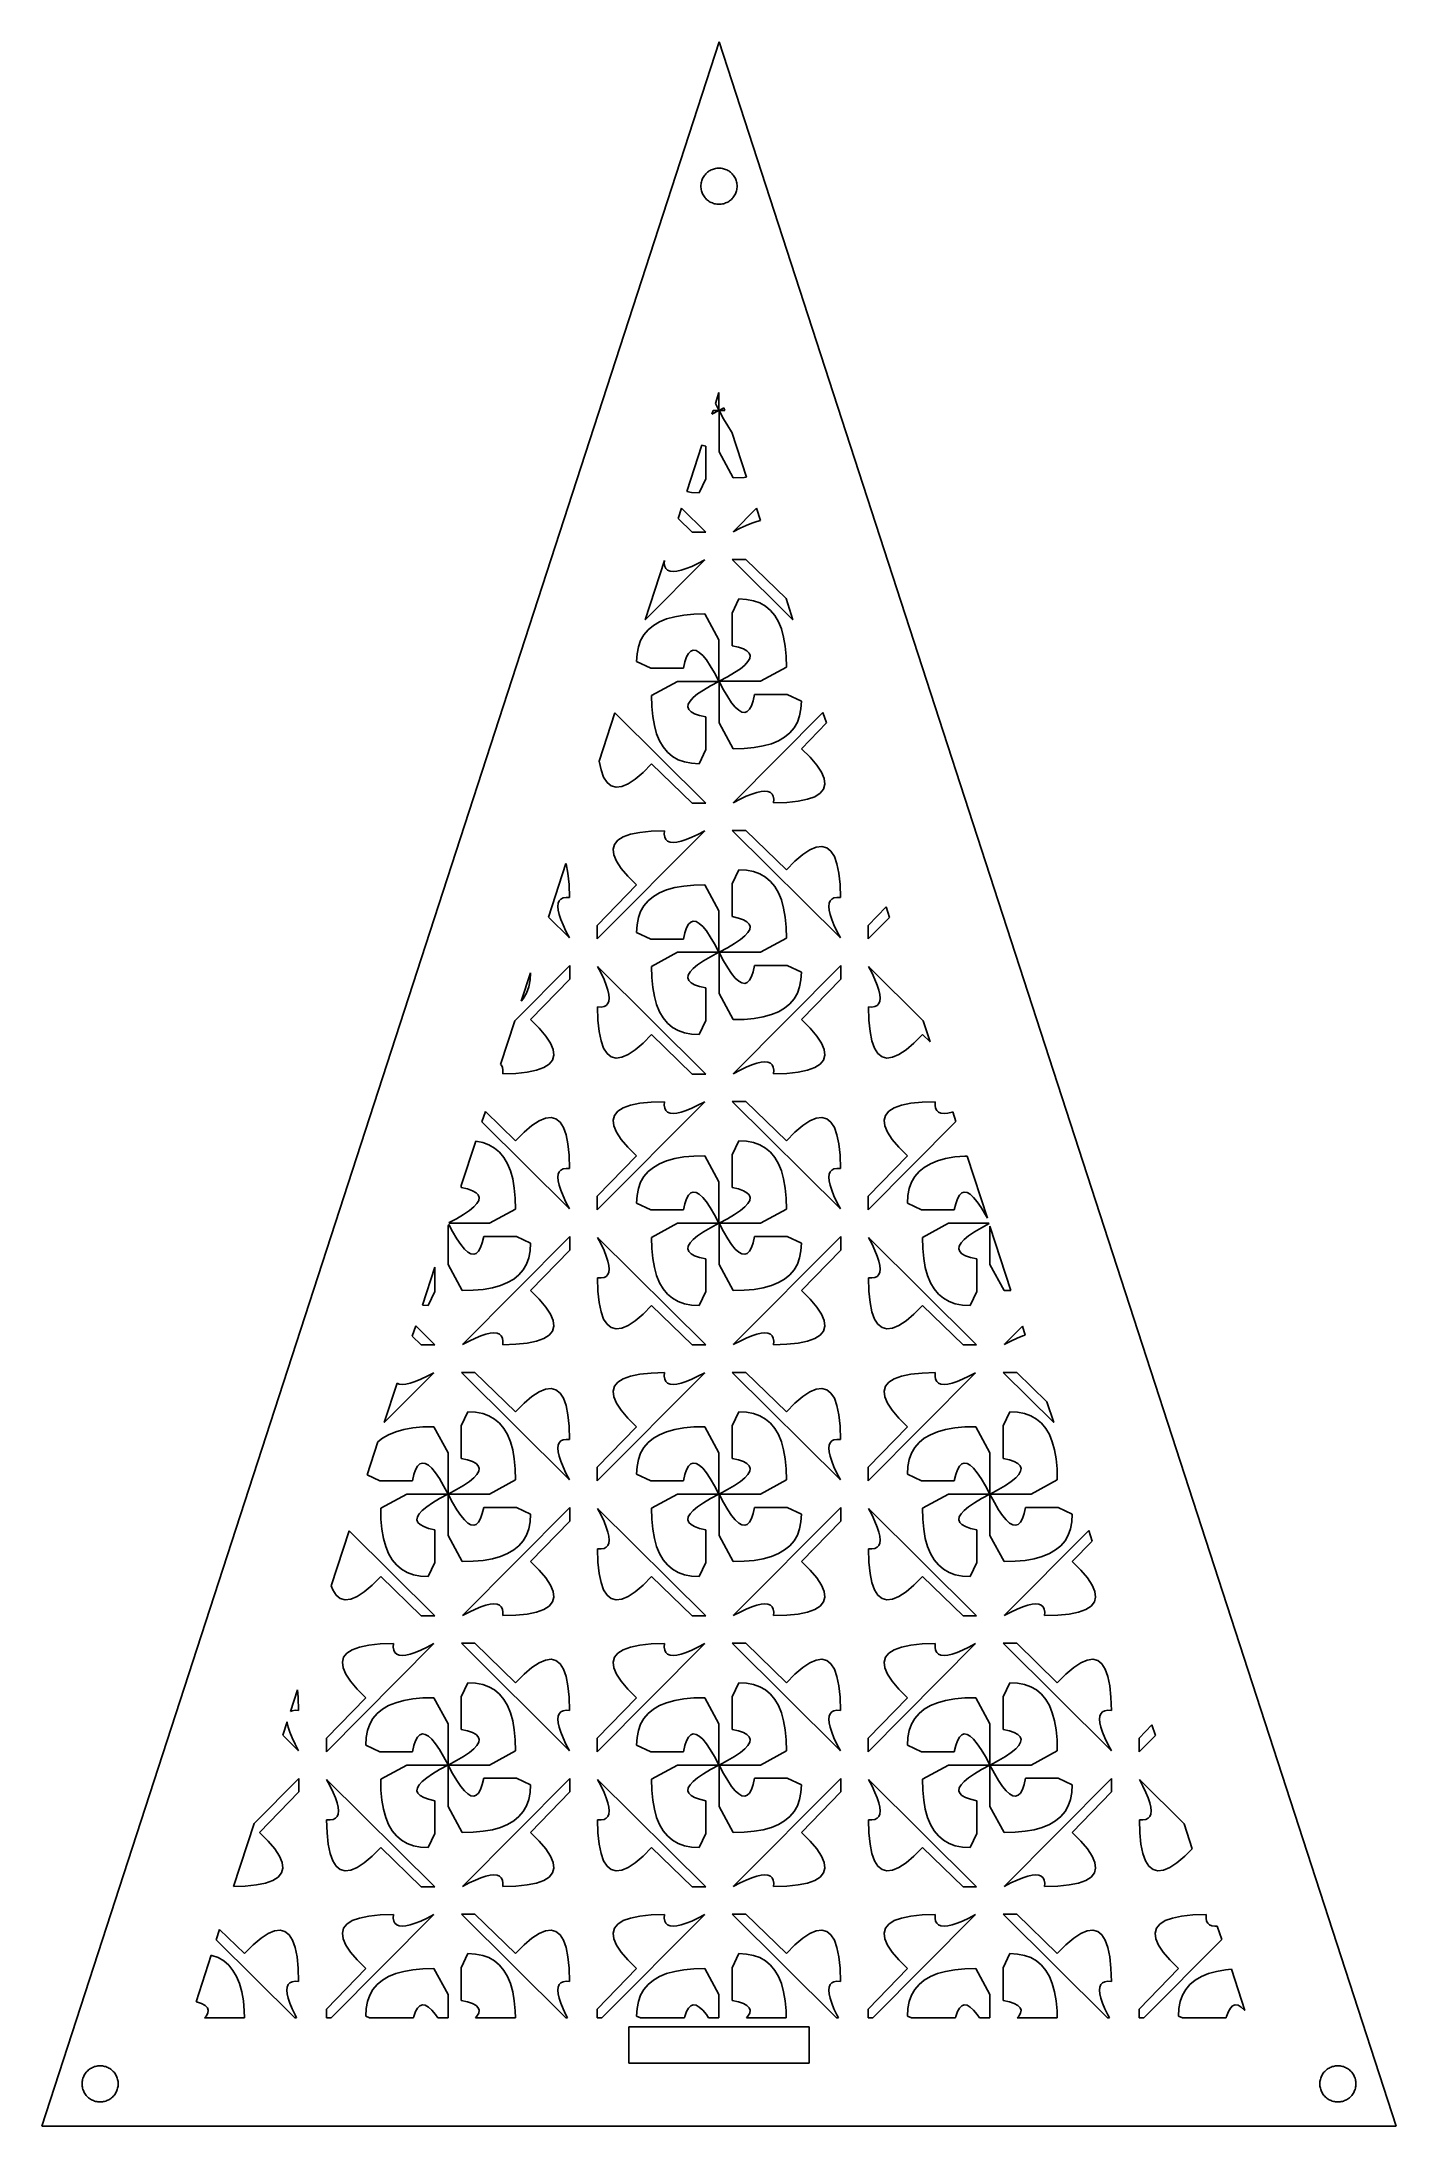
# Model space of a CAD drawing. Header units: metres. Extents: x -75 to 75, y 0 to 231.
import ezdxf

# ---------------------------------------------------------------- set-up
doc = ezdxf.new("R2010")
doc.units = ezdxf.units.M

msp = doc.modelspace()

# ---------------------------------------------------------------- linework, layer by layer
for p, q in [((0, 230.826), (-75, 0)), ((75, 0), (0, 230.826)), ((-2, 214.826), (-1.99605, 214.952)), ((-1.99605, 214.701), (-2, 214.826)), ((-1.99605, 214.952), (-1.98422, 215.077)), ((-1.98422, 214.576), (-1.99605, 214.701)), ((-1.98422, 215.077), (-1.96457, 215.201)), ((-1.96457, 215.201), (-1.93716, 215.324)), ((-1.93716, 215.324), (-1.9021, 215.444)), ((-1.9021, 215.444), (-1.85954, 215.562)), ((-1.85954, 215.562), (-1.80965, 215.678)), ((-1.80965, 215.678), (-1.75261, 215.79)), ((-1.75261, 215.79), (-1.68864, 215.898)), ((-1.68864, 215.898), (-1.61803, 216.002)), ((-1.61803, 216.002), (-1.54102, 216.101)), ((-1.54102, 216.101), (-1.45793, 216.195)), ((-1.45793, 216.195), (-1.36908, 216.284)), ((-1.36908, 216.284), (-1.27484, 216.367)), ((-1.27484, 216.367), (-1.17557, 216.444)), ((-1.17557, 216.444), (-1.07164, 216.515)), ((-1.07164, 216.515), (-0.9635, 216.579)), ((-0.9635, 216.579), (-0.85155, 216.636)), ((-0.85155, 216.636), (-0.73624, 216.686)), ((-0.73624, 216.686), (-0.61803, 216.728)), ((-0.61803, 216.728), (-0.49738, 216.763)), ((-0.49738, 216.763), (-0.37476, 216.791)), ((-0.37476, 216.791), (-0.25066, 216.81)), ((-0.25066, 216.81), (-0.12558, 216.822)), ((-0.12558, 216.822), (0, 216.826)), ((0, 216.826), (0.12558, 216.822)), ((0.12558, 216.822), (0.25066, 216.81)), ((0.25066, 216.81), (0.37476, 216.791)), ((0.37476, 216.791), (0.49738, 216.763)), ((0.49738, 216.763), (0.61803, 216.728)), ((0.61803, 216.728), (0.73624, 216.686)), ((0.73624, 216.686), (0.85155, 216.636)), ((0.85155, 216.636), (0.9635, 216.579)), ((0.9635, 216.579), (1.07164, 216.515)), ((1.07164, 216.515), (1.17557, 216.444)), ((1.17557, 216.444), (1.27484, 216.367)), ((1.27484, 216.367), (1.36908, 216.284)), ((1.36908, 216.284), (1.45793, 216.195)), ((1.45793, 216.195), (1.54102, 216.101)), ((1.54102, 216.101), (1.61803, 216.002)), ((1.61803, 216.002), (1.68864, 215.898)), ((1.68864, 215.898), (1.75261, 215.79)), ((1.75261, 215.79), (1.80965, 215.678)), ((1.80965, 215.678), (1.85954, 215.562)), ((1.85954, 215.562), (1.9021, 215.444)), ((1.9021, 215.444), (1.93716, 215.324)), ((1.93716, 215.324), (1.96457, 215.201)), ((1.96457, 215.201), (1.98422, 215.077)), ((1.98422, 215.077), (1.99605, 214.952)), ((1.99605, 214.701), (1.98422, 214.576)), ((1.99605, 214.952), (2, 214.826)), ((2, 214.826), (1.99605, 214.701)), ((-1.96457, 214.451), (-1.98422, 214.576)), ((-1.93716, 214.329), (-1.96457, 214.451)), ((-1.9021, 214.208), (-1.93716, 214.329)), ((-1.85954, 214.09), (-1.9021, 214.208)), ((-1.80965, 213.975), (-1.85954, 214.09)), ((-1.75261, 213.863), (-1.80965, 213.975)), ((-1.68864, 213.755), (-1.75261, 213.863)), ((-1.61803, 213.651), (-1.68864, 213.755)), ((-1.54102, 213.551), (-1.61803, 213.651)), ((-1.45793, 213.457), (-1.54102, 213.551)), ((-1.36908, 213.368), (-1.45793, 213.457)), ((-1.27484, 213.285), (-1.36908, 213.368)), ((-1.17557, 213.208), (-1.27484, 213.285)), ((-1.07164, 213.138), (-1.17557, 213.208)), ((-0.9635, 213.074), (-1.07164, 213.138)), ((-0.85155, 213.017), (-0.9635, 213.074)), ((-0.73624, 212.967), (-0.85155, 213.017)), ((-0.61803, 212.924), (-0.73624, 212.967)), ((-0.49738, 212.889), (-0.61803, 212.924)), ((-0.37476, 212.862), (-0.49738, 212.889)), ((-0.25066, 212.842), (-0.37476, 212.862)), ((-0.12558, 212.83), (-0.25066, 212.842)), ((0, 212.826), (-0.12558, 212.83)), ((0.12558, 212.83), (0, 212.826)), ((0.25066, 212.842), (0.12558, 212.83)), ((0.37476, 212.862), (0.25066, 212.842)), ((0.49738, 212.889), (0.37476, 212.862)), ((0.61803, 212.924), (0.49738, 212.889)), ((0.73624, 212.967), (0.61803, 212.924)), ((0.85155, 213.017), (0.73624, 212.967)), ((0.9635, 213.074), (0.85155, 213.017)), ((1.07164, 213.138), (0.9635, 213.074)), ((1.17557, 213.208), (1.07164, 213.138)), ((1.27484, 213.285), (1.17557, 213.208)), ((1.36908, 213.368), (1.27484, 213.285)), ((1.45793, 213.457), (1.36908, 213.368)), ((1.54102, 213.551), (1.45793, 213.457)), ((1.61803, 213.651), (1.54102, 213.551)), ((1.68864, 213.755), (1.61803, 213.651)), ((1.75261, 213.863), (1.68864, 213.755)), ((1.80965, 213.975), (1.75261, 213.863)), ((1.85954, 214.09), (1.80965, 213.975)), ((1.9021, 214.208), (1.85954, 214.09)), ((1.93716, 214.329), (1.9021, 214.208)), ((1.96457, 214.451), (1.93716, 214.329)), ((1.98422, 214.576), (1.96457, 214.451)), ((-0.40103, 190.759), (-0.0032, 191.984)), ((-0.0032, 191.984), (-0.0032, 190.012)), ((-0.01236, 189.997), (-0.78195, 189.587)), ((-0.78195, 189.587), (-0.64876, 189.997)), ((-0.64876, 189.997), (-0.01236, 189.997)), ((-0.0032, 190.012), (-0.40103, 190.759)), ((0.0032, 185.421), (0.0032, 189.988)), ((0.0032, 189.988), (0.49576, 189.063)), ((0.01236, 190.003), (0.55309, 190.291)), ((0.64667, 190.003), (0.01236, 190.003)), ((0.55309, 190.291), (0.64667, 190.003)), ((0.49576, 189.063), (0.96405, 188.275)), ((0.96405, 188.275), (1.40121, 187.635)), ((1.40121, 187.635), (1.42577, 187.605)), ((1.42577, 187.605), (3.05504, 182.591)), ((-3.56595, 181.019), (-1.89763, 186.153)), ((-1.89763, 186.153), (-1.46713, 186.055)), ((-1.46713, 186.055), (-1.46713, 182.435)), ((1.56921, 182.543), (0.0032, 185.421)), ((-1.46713, 182.435), (-2.20551, 180.881)), ((2.78549, 182.567), (1.56921, 182.543)), ((3.05504, 182.591), (2.78549, 182.567)), ((-3.05511, 180.922), (-3.56595, 181.019)), ((-2.20551, 180.881), (-3.05511, 180.922)), ((-4.53586, 178.034), (-4.16002, 179.19)), ((-2.98096, 176.519), (-4.53586, 178.034)), ((-4.16002, 179.19), (-1.47171, 176.519)), ((1.58386, 176.554), (4.17059, 179.158)), ((4.17059, 179.158), (4.61188, 177.8)), ((4.61188, 177.8), (4.19357, 177.704)), ((-1.47171, 176.519), (-2.98096, 176.519)), ((2.3291, 176.943), (1.58386, 176.554)), ((3.0217, 177.27), (2.3291, 176.943)), ((3.64288, 177.523), (3.0217, 177.27)), ((4.19357, 177.704), (3.64288, 177.523)), ((-1.58386, 173.446), (-8.18538, 166.801)), ((-8.18538, 166.801), (-6.05315, 173.364)), ((-6.05315, 173.364), (-6.06583, 173.06)), ((-2.3291, 173.057), (-1.58386, 173.446)), ((1.47171, 173.481), (2.98096, 173.481)), ((8.18109, 166.815), (1.47171, 173.481)), ((2.98096, 173.481), (7.41966, 169.158)), ((-6.06583, 173.06), (-6.01089, 172.732)), ((-6.01089, 172.732), (-5.88501, 172.478)), ((-5.88501, 172.478), (-5.68863, 172.296)), ((-5.68863, 172.296), (-5.42084, 172.187)), ((-5.42084, 172.187), (-5.08209, 172.15)), ((-5.08209, 172.15), (-4.67285, 172.187)), ((-4.67285, 172.187), (-4.19357, 172.296)), ((-4.19357, 172.296), (-3.64288, 172.477)), ((-3.64288, 172.477), (-3.0217, 172.73)), ((-3.0217, 172.73), (-2.3291, 173.057)), ((1.46713, 167.565), (2.20551, 169.119)), ((2.20551, 169.119), (3.05511, 169.078)), ((3.05511, 169.078), (3.83148, 168.931)), ((3.83148, 168.931), (4.5314, 168.676)), ((4.5314, 168.676), (5.15762, 168.315)), ((7.41966, 169.158), (8.18109, 166.815)), ((-7.27112, 166.183), (-6.58813, 166.583)), ((-6.58813, 166.583), (-5.79803, 166.909)), ((-5.79803, 166.909), (-4.90128, 167.159)), ((-4.90128, 167.159), (-3.8974, 167.333)), ((-3.8974, 167.333), (-2.78549, 167.433)), ((-2.78549, 167.433), (-1.56921, 167.457)), ((-1.56921, 167.457), (-0.0032, 164.579)), ((1.46713, 163.945), (1.46713, 167.565)), ((5.15762, 168.315), (5.70786, 167.847)), ((5.70786, 167.847), (6.18301, 167.271)), ((6.18301, 167.271), (6.5831, 166.588)), ((6.5831, 166.588), (6.90857, 165.798)), ((-8.93097, 163.831), (-8.67645, 164.531)), ((-8.67645, 164.531), (-8.31528, 165.157)), ((-8.31528, 165.157), (-7.84698, 165.707)), ((-7.84698, 165.707), (-7.27112, 166.183)), ((-0.0032, 164.579), (-0.0032, 160.012)), ((2.15652, 163.788), (1.46713, 163.945)), ((6.90857, 165.798), (7.15851, 164.901)), ((7.15851, 164.901), (7.33337, 163.897)), ((7.33337, 163.897), (7.43317, 162.785)), ((-9.11911, 162.206), (-9.07837, 163.055)), ((-7.56409, 161.467), (-9.11911, 162.206)), ((-9.07837, 163.055), (-8.93097, 163.831)), ((-3.78754, 162.157), (-3.94547, 161.467)), ((-3.59848, 162.701), (-3.78754, 162.157)), ((-3.37784, 163.097), (-3.59848, 162.701)), ((-3.12607, 163.346), (-3.37784, 163.097)), ((-2.84225, 163.447), (-3.12607, 163.346)), ((-2.52777, 163.398), (-2.84225, 163.447)), ((-2.18262, 163.202), (-2.52777, 163.398)), ((-1.80725, 162.857), (-2.18262, 163.202)), ((-1.40121, 162.365), (-1.80725, 162.857)), ((-0.96405, 161.725), (-1.40121, 162.365)), ((-0.49576, 160.937), (-0.96405, 161.725)), ((2.70081, 163.598), (2.15652, 163.788)), ((2.36481, 161.401), (2.85736, 161.807)), ((3.09723, 163.378), (2.70081, 163.598)), ((2.85736, 161.807), (3.2016, 162.183)), ((3.34579, 163.126), (3.09723, 163.378)), ((3.2016, 162.183), (3.39844, 162.528)), ((3.4465, 162.842), (3.34579, 163.126)), ((3.39844, 162.528), (3.4465, 162.842)), ((7.43317, 162.785), (7.45743, 161.569)), ((-3.94547, 161.467), (-7.56409, 161.467)), ((-7.45743, 158.431), (-4.57901, 159.997)), ((-4.57901, 159.997), (-0.01236, 159.997)), ((-0.93704, 159.504), (-1.72485, 159.036)), ((-0.01236, 159.997), (-0.93704, 159.504)), ((-0.0032, 160.012), (-0.49576, 160.937)), ((0.0032, 155.421), (0.0032, 159.988)), ((0.0032, 159.988), (0.49576, 159.063)), ((0.01236, 160.003), (0.93704, 160.496)), ((4.57901, 160.003), (0.01236, 160.003)), ((0.93704, 160.496), (1.72485, 160.964)), ((1.72485, 160.964), (2.36481, 161.401)), ((7.45743, 161.569), (4.57901, 160.003)), ((-7.43317, 157.215), (-7.45743, 158.431)), ((-7.33337, 156.103), (-7.43317, 157.215)), ((-3.39844, 157.472), (-3.4465, 157.158)), ((-3.4465, 157.158), (-3.34579, 156.874)), ((-3.2016, 157.817), (-3.39844, 157.472)), ((-2.85736, 158.193), (-3.2016, 157.817)), ((-2.36481, 158.599), (-2.85736, 158.193)), ((-1.72485, 159.036), (-2.36481, 158.599)), ((0.49576, 159.063), (0.96405, 158.275)), ((0.96405, 158.275), (1.40121, 157.635)), ((1.40121, 157.635), (1.80725, 157.143)), ((1.80725, 157.143), (2.18262, 156.798)), ((3.37784, 156.903), (3.59848, 157.299)), ((3.59848, 157.299), (3.78754, 157.843)), ((3.78754, 157.843), (3.94547, 158.533)), ((3.94547, 158.533), (7.56409, 158.533)), ((7.56409, 158.533), (9.11911, 157.794)), ((9.11911, 157.794), (9.07837, 156.945)), ((-13.2648, 151.168), (-11.5288, 156.511)), ((-11.5288, 156.511), (-1.47171, 146.519)), ((-7.15851, 155.099), (-7.33337, 156.103)), ((-6.90857, 154.202), (-7.15851, 155.099)), ((-3.34579, 156.874), (-3.09723, 156.622)), ((-3.09723, 156.622), (-2.70081, 156.402)), ((-2.70081, 156.402), (-2.15652, 156.212)), ((-2.15652, 156.212), (-1.46713, 156.055)), ((-1.46713, 156.055), (-1.46713, 152.435)), ((1.56921, 152.543), (0.0032, 155.421)), ((1.58386, 146.554), (11.516, 156.551)), ((2.18262, 156.798), (2.52777, 156.602)), ((2.52777, 156.602), (2.84225, 156.553)), ((2.84225, 156.553), (3.12607, 156.654)), ((3.12607, 156.654), (3.37784, 156.903)), ((8.31482, 154.842), (7.84653, 154.292)), ((8.67645, 155.469), (8.31482, 154.842)), ((8.93097, 156.169), (8.67645, 155.469)), ((9.07837, 156.945), (8.93097, 156.169)), ((11.8934, 155.389), (9.11819, 152.539)), ((11.516, 156.551), (11.8934, 155.389)), ((-6.5831, 153.412), (-6.90857, 154.202)), ((-6.18301, 152.729), (-6.5831, 153.412)), ((-5.70786, 152.153), (-6.18301, 152.729)), ((-1.46713, 152.435), (-2.20551, 150.881)), ((2.78549, 152.567), (1.56921, 152.543)), ((3.8974, 152.667), (2.78549, 152.567)), ((4.90128, 152.841), (3.8974, 152.667)), ((5.79803, 153.091), (4.90128, 152.841)), ((6.58813, 153.417), (5.79803, 153.091)), ((7.27112, 153.817), (6.58813, 153.417)), ((7.84653, 154.292), (7.27112, 153.817)), ((9.11819, 152.539), (10.0804, 151.585)), ((-13.0655, 150.2), (-13.2648, 151.168)), ((-12.7721, 149.391), (-13.0655, 150.2)), ((-7.46063, 150.882), (-8.41507, 149.92)), ((-2.98096, 146.519), (-7.46063, 150.882)), ((-5.15762, 151.685), (-5.70786, 152.153)), ((-4.5314, 151.324), (-5.15762, 151.685)), ((-3.83148, 151.069), (-4.5314, 151.324)), ((-3.05511, 150.922), (-3.83148, 151.069)), ((-2.20551, 150.881), (-3.05511, 150.922)), ((10.0804, 151.585), (10.8192, 150.715)), ((10.8192, 150.715), (11.337, 149.929)), ((-12.3953, 148.803), (-12.7721, 149.391)), ((-11.938, 148.437), (-12.3953, 148.803)), ((-11.3988, 148.291), (-11.938, 148.437)), ((-10.7758, 148.367), (-11.3988, 148.291)), ((-10.0713, 148.663), (-10.7758, 148.367)), ((-9.28482, 149.181), (-10.0713, 148.663)), ((-8.41507, 149.92), (-9.28482, 149.181)), ((4.67285, 147.813), (4.19357, 147.704)), ((5.08209, 147.85), (4.67285, 147.813)), ((5.42084, 147.813), (5.08209, 147.85)), ((5.68863, 147.704), (5.42084, 147.813)), ((11.5636, 148.062), (11.1974, 147.605)), ((11.337, 149.929), (11.6331, 149.224)), ((11.7087, 148.601), (11.5636, 148.062)), ((11.6331, 149.224), (11.7087, 148.601)), ((-1.47171, 146.519), (-2.98096, 146.519)), ((2.3291, 146.943), (1.58386, 146.554)), ((3.0217, 147.27), (2.3291, 146.943)), ((3.64288, 147.523), (3.0217, 147.27)), ((4.19357, 147.704), (3.64288, 147.523)), ((5.88501, 147.522), (5.68863, 147.704)), ((6.01089, 147.268), (5.88501, 147.522)), ((6.06583, 146.94), (6.01089, 147.268)), ((6.04935, 146.545), (6.06583, 146.94)), ((7.51831, 146.593), (6.04935, 146.545)), ((8.77029, 146.723), (7.51831, 146.593)), ((9.80026, 146.935), (8.77029, 146.723)), ((10.6091, 147.228), (9.80026, 146.935)), ((11.1974, 147.605), (10.6091, 147.228)), ((-1.58386, 143.446), (-13.4807, 131.472)), ((-9.80026, 143.065), (-8.77029, 143.277)), ((-8.77029, 143.277), (-7.51831, 143.407)), ((-7.51831, 143.407), (-6.04935, 143.455)), ((-6.04935, 143.455), (-6.06583, 143.06)), ((-2.3291, 143.057), (-1.58386, 143.446)), ((1.47171, 143.481), (2.98096, 143.481)), ((13.4459, 131.584), (1.47171, 143.481)), ((2.98096, 143.481), (7.46063, 139.118)), ((-11.7087, 141.399), (-11.5636, 141.938)), ((-11.6331, 140.776), (-11.7087, 141.399)), ((-11.5636, 141.938), (-11.1974, 142.395)), ((-11.1974, 142.395), (-10.6091, 142.772)), ((-10.6091, 142.772), (-9.80026, 143.065)), ((-6.06583, 143.06), (-6.01089, 142.732)), ((-6.01089, 142.732), (-5.88501, 142.478)), ((-5.88501, 142.478), (-5.68863, 142.296)), ((-5.68863, 142.296), (-5.42084, 142.187)), ((-5.42084, 142.187), (-5.08209, 142.15)), ((-5.08209, 142.15), (-4.67285, 142.187)), ((-4.67285, 142.187), (-4.19357, 142.296)), ((-4.19357, 142.296), (-3.64288, 142.477)), ((-3.64288, 142.477), (-3.0217, 142.73)), ((-3.0217, 142.73), (-2.3291, 143.057)), ((8.41507, 140.08), (9.28482, 140.819)), ((9.28482, 140.819), (10.0713, 141.337)), ((10.0713, 141.337), (10.7758, 141.633)), ((10.7758, 141.633), (11.3988, 141.709)), ((11.3988, 141.709), (11.938, 141.563)), ((11.938, 141.563), (12.3953, 141.197)), ((12.3953, 141.197), (12.7721, 140.609)), ((-18.8781, 133.893), (-16.9472, 139.835)), ((-16.9472, 139.835), (-16.9345, 139.8)), ((-16.9345, 139.8), (-16.7226, 138.77)), ((-16.7226, 138.77), (-16.593, 137.518)), ((-11.337, 140.071), (-11.6331, 140.776)), ((-10.8192, 139.285), (-11.337, 140.071)), ((-10.0804, 138.415), (-10.8192, 139.285)), ((1.46713, 137.565), (2.20551, 139.119)), ((2.20551, 139.119), (3.05511, 139.078)), ((3.05511, 139.078), (3.83148, 138.931)), ((3.83148, 138.931), (4.5314, 138.676)), ((4.5314, 138.676), (5.15762, 138.315)), ((7.46063, 139.118), (8.41507, 140.08)), ((12.7721, 140.609), (13.0655, 139.8)), ((13.0655, 139.8), (13.2774, 138.77)), ((13.2774, 138.77), (13.407, 137.518)), ((-16.593, 137.518), (-16.545, 136.049)), ((-13.4807, 132.981), (-9.11819, 137.461)), ((-9.11819, 137.461), (-10.0804, 138.415)), ((-7.27112, 136.183), (-6.58813, 136.583)), ((-6.58813, 136.583), (-5.79803, 136.909)), ((-5.79803, 136.909), (-4.90128, 137.159)), ((-4.90128, 137.159), (-3.8974, 137.333)), ((-3.8974, 137.333), (-2.78549, 137.433)), ((-2.78549, 137.433), (-1.56921, 137.457)), ((-1.56921, 137.457), (-0.0032, 134.579)), ((1.46713, 133.945), (1.46713, 137.565)), ((5.15762, 138.315), (5.70786, 137.847)), ((5.70786, 137.847), (6.18301, 137.271)), ((6.18301, 137.271), (6.5831, 136.588)), ((6.5831, 136.588), (6.90857, 135.798)), ((13.407, 137.518), (13.455, 136.049)), ((-16.5541, 131.584), (-18.8781, 133.893)), ((-17.813, 135.421), (-17.85, 135.082)), ((-17.85, 135.082), (-17.8134, 134.673)), ((-17.8134, 134.673), (-17.7045, 134.194)), ((-17.7045, 135.689), (-17.813, 135.421)), ((-17.5223, 135.885), (-17.7045, 135.689)), ((-17.7045, 134.194), (-17.5232, 133.643)), ((-17.2678, 136.011), (-17.5223, 135.885)), ((-16.9405, 136.066), (-17.2678, 136.011)), ((-16.545, 136.049), (-16.9405, 136.066)), ((-8.93097, 133.831), (-8.67645, 134.531)), ((-8.67645, 134.531), (-8.31528, 135.157)), ((-8.31528, 135.157), (-7.84698, 135.707)), ((-7.84698, 135.707), (-7.27112, 136.183)), ((-0.0032, 134.579), (-0.0032, 130.012)), ((2.15652, 133.788), (1.46713, 133.945)), ((6.90857, 135.798), (7.15851, 134.901)), ((7.15851, 134.901), (7.33337, 133.897)), ((7.33337, 133.897), (7.43317, 132.785)), ((12.187, 135.421), (12.15, 135.082)), ((12.15, 135.082), (12.1866, 134.673)), ((12.1866, 134.673), (12.2955, 134.194)), ((12.2955, 135.689), (12.187, 135.421)), ((12.4777, 135.885), (12.2955, 135.689)), ((12.2955, 134.194), (12.4768, 133.643)), ((12.7322, 136.011), (12.4777, 135.885)), ((13.0595, 136.066), (12.7322, 136.011)), ((13.455, 136.049), (13.0595, 136.066)), ((16.5193, 132.981), (18.5101, 135.025)), ((18.5101, 135.025), (18.8896, 133.857)), ((-17.5232, 133.643), (-17.2696, 133.022)), ((-17.2696, 133.022), (-16.9432, 132.329)), ((-16.9432, 132.329), (-16.5541, 131.584)), ((-13.4807, 131.472), (-13.4807, 132.981)), ((-9.11911, 132.206), (-9.07837, 133.055)), ((-7.56409, 131.467), (-9.11911, 132.206)), ((-9.07837, 133.055), (-8.93097, 133.831)), ((-3.78754, 132.157), (-3.94547, 131.467)), ((-3.59848, 132.701), (-3.78754, 132.157)), ((-3.37784, 133.097), (-3.59848, 132.701)), ((-3.12607, 133.346), (-3.37784, 133.097)), ((-2.84225, 133.447), (-3.12607, 133.346)), ((-2.52777, 133.398), (-2.84225, 133.447)), ((-2.18262, 133.202), (-2.52777, 133.398)), ((-1.80725, 132.857), (-2.18262, 133.202)), ((-1.40121, 132.365), (-1.80725, 132.857)), ((-0.96405, 131.725), (-1.40121, 132.365)), ((-0.49576, 130.937), (-0.96405, 131.725)), ((2.70081, 133.598), (2.15652, 133.788)), ((2.36481, 131.401), (2.85736, 131.807)), ((3.09723, 133.378), (2.70081, 133.598)), ((2.85736, 131.807), (3.2016, 132.183)), ((3.34579, 133.126), (3.09723, 133.378)), ((3.2016, 132.183), (3.39844, 132.528)), ((3.4465, 132.842), (3.34579, 133.126)), ((3.39844, 132.528), (3.4465, 132.842)), ((7.43317, 132.785), (7.45743, 131.569)), ((12.4768, 133.643), (12.7304, 133.022)), ((12.7304, 133.022), (13.0568, 132.329)), ((13.0568, 132.329), (13.4459, 131.584)), ((18.8896, 133.857), (16.5193, 131.472)), ((16.5193, 131.472), (16.5193, 132.981)), ((-3.94547, 131.467), (-7.56409, 131.467)), ((-7.45743, 128.431), (-4.57901, 129.997)), ((-4.57901, 129.997), (-0.01236, 129.997)), ((-0.93704, 129.504), (-1.72485, 129.036)), ((-0.01236, 129.997), (-0.93704, 129.504)), ((-0.0032, 130.012), (-0.49576, 130.937)), ((0.0032, 125.421), (0.0032, 129.988)), ((0.0032, 129.988), (0.49576, 129.063)), ((0.01236, 130.003), (0.93704, 130.496)), ((4.57901, 130.003), (0.01236, 130.003)), ((0.93704, 130.496), (1.72485, 130.964)), ((1.72485, 130.964), (2.36481, 131.401)), ((7.45743, 131.569), (4.57901, 130.003)), ((-22.6143, 122.394), (-16.5193, 128.528)), ((-21.9012, 124.589), (-20.8846, 127.717)), ((-20.8846, 127.717), (-20.9216, 126.945)), ((-16.5193, 127.019), (-20.8818, 122.539)), ((-16.5193, 128.528), (-16.5193, 127.019)), ((-13.0568, 127.671), (-13.4459, 128.416)), ((-13.4459, 128.416), (-1.47171, 116.519)), ((-12.7304, 126.978), (-13.0568, 127.671)), ((-12.4768, 126.357), (-12.7304, 126.978)), ((-7.43317, 127.215), (-7.45743, 128.431)), ((-7.33337, 126.103), (-7.43317, 127.215)), ((-3.39844, 127.472), (-3.4465, 127.158)), ((-3.4465, 127.158), (-3.34579, 126.874)), ((-3.2016, 127.817), (-3.39844, 127.472)), ((-2.85736, 128.193), (-3.2016, 127.817)), ((-2.36481, 128.599), (-2.85736, 128.193)), ((-1.72485, 129.036), (-2.36481, 128.599)), ((0.49576, 129.063), (0.96405, 128.275)), ((0.96405, 128.275), (1.40121, 127.635)), ((1.40121, 127.635), (1.80725, 127.143)), ((1.58386, 116.554), (13.4807, 128.528)), ((1.80725, 127.143), (2.18262, 126.798)), ((3.37784, 126.903), (3.59848, 127.299)), ((3.59848, 127.299), (3.78754, 127.843)), ((3.78754, 127.843), (3.94547, 128.533)), ((3.94547, 128.533), (7.56409, 128.533)), ((7.56409, 128.533), (9.11911, 127.794)), ((9.11911, 127.794), (9.07837, 126.945)), ((13.4807, 127.019), (9.11819, 122.539)), ((13.4807, 128.528), (13.4807, 127.019)), ((16.9432, 127.671), (16.5541, 128.416)), ((16.5541, 128.416), (22.6137, 122.396)), ((17.2696, 126.978), (16.9432, 127.671)), ((17.5232, 126.357), (17.2696, 126.978)), ((-21.6852, 124.842), (-21.9012, 124.589)), ((-21.3235, 125.469), (-21.6852, 124.842)), ((-21.069, 126.169), (-21.3235, 125.469)), ((-20.9216, 126.945), (-21.069, 126.169)), ((-12.2955, 125.806), (-12.4768, 126.357)), ((-12.1866, 125.327), (-12.2955, 125.806)), ((-12.187, 124.579), (-12.15, 124.918)), ((-12.15, 124.918), (-12.1866, 125.327)), ((-7.15851, 125.099), (-7.33337, 126.103)), ((-6.90857, 124.202), (-7.15851, 125.099)), ((-3.34579, 126.874), (-3.09723, 126.622)), ((-3.09723, 126.622), (-2.70081, 126.402)), ((-2.70081, 126.402), (-2.15652, 126.212)), ((-2.15652, 126.212), (-1.46713, 126.055)), ((-1.46713, 126.055), (-1.46713, 122.435)), ((1.56921, 122.543), (0.0032, 125.421)), ((2.18262, 126.798), (2.52777, 126.602)), ((2.52777, 126.602), (2.84225, 126.553)), ((2.84225, 126.553), (3.12607, 126.654)), ((3.12607, 126.654), (3.37784, 126.903)), ((8.31482, 124.842), (7.84653, 124.292)), ((8.67645, 125.469), (8.31482, 124.842)), ((8.93097, 126.169), (8.67645, 125.469)), ((9.07837, 126.945), (8.93097, 126.169)), ((17.7045, 125.806), (17.5232, 126.357)), ((17.8134, 125.327), (17.7045, 125.806)), ((17.813, 124.579), (17.85, 124.918)), ((17.85, 124.918), (17.8134, 125.327)), ((-24.1781, 117.581), (-22.6143, 122.394)), ((-20.8818, 122.539), (-19.9196, 121.585)), ((-13.407, 122.482), (-13.455, 123.951)), ((-13.455, 123.951), (-13.0595, 123.934)), ((-13.2774, 121.23), (-13.407, 122.482)), ((-13.0595, 123.934), (-12.7322, 123.989)), ((-12.7322, 123.989), (-12.4777, 124.115)), ((-12.4777, 124.115), (-12.2955, 124.311)), ((-12.2955, 124.311), (-12.187, 124.579)), ((-6.5831, 123.412), (-6.90857, 124.202)), ((-6.18301, 122.729), (-6.5831, 123.412)), ((-5.70786, 122.153), (-6.18301, 122.729)), ((-1.46713, 122.435), (-2.20551, 120.881)), ((2.78549, 122.567), (1.56921, 122.543)), ((3.8974, 122.667), (2.78549, 122.567)), ((4.90128, 122.841), (3.8974, 122.667)), ((5.79803, 123.091), (4.90128, 122.841)), ((6.58813, 123.417), (5.79803, 123.091)), ((7.27112, 123.817), (6.58813, 123.417)), ((7.84653, 124.292), (7.27112, 123.817)), ((9.11819, 122.539), (10.0804, 121.585)), ((16.593, 122.482), (16.545, 123.951)), ((16.545, 123.951), (16.9405, 123.934)), ((16.7226, 121.23), (16.593, 122.482)), ((16.9405, 123.934), (17.2678, 123.989)), ((17.2678, 123.989), (17.5223, 124.115)), ((17.5223, 124.115), (17.7045, 124.311)), ((17.7045, 124.311), (17.813, 124.579)), ((22.6137, 122.396), (23.3677, 120.075)), ((-19.9196, 121.585), (-19.1808, 120.715)), ((-19.1808, 120.715), (-18.663, 119.929)), ((-13.0655, 120.2), (-13.2774, 121.23)), ((-12.7721, 119.391), (-13.0655, 120.2)), ((-7.46063, 120.882), (-8.41507, 119.92)), ((-2.98096, 116.519), (-7.46063, 120.882)), ((-5.15762, 121.685), (-5.70786, 122.153)), ((-4.5314, 121.324), (-5.15762, 121.685)), ((-3.83148, 121.069), (-4.5314, 121.324)), ((-3.05511, 120.922), (-3.83148, 121.069)), ((-2.20551, 120.881), (-3.05511, 120.922)), ((10.0804, 121.585), (10.8192, 120.715)), ((10.8192, 120.715), (11.337, 119.929)), ((16.9345, 120.2), (16.7226, 121.23)), ((17.2279, 119.391), (16.9345, 120.2)), ((22.5394, 120.882), (21.5849, 119.92)), ((23.3677, 120.075), (22.5394, 120.882)), ((-18.4364, 118.062), (-18.8026, 117.605)), ((-18.663, 119.929), (-18.3669, 119.224)), ((-18.2913, 118.601), (-18.4364, 118.062)), ((-18.3669, 119.224), (-18.2913, 118.601)), ((-12.3953, 118.803), (-12.7721, 119.391)), ((-11.938, 118.437), (-12.3953, 118.803)), ((-11.3988, 118.291), (-11.938, 118.437)), ((-10.7758, 118.367), (-11.3988, 118.291)), ((-10.0713, 118.663), (-10.7758, 118.367)), ((-9.28482, 119.181), (-10.0713, 118.663)), ((-8.41507, 119.92), (-9.28482, 119.181)), ((4.67285, 117.813), (4.19357, 117.704)), ((5.08209, 117.85), (4.67285, 117.813)), ((5.42084, 117.813), (5.08209, 117.85)), ((5.68863, 117.704), (5.42084, 117.813)), ((11.5636, 118.062), (11.1974, 117.605)), ((11.337, 119.929), (11.6331, 119.224)), ((11.7087, 118.601), (11.5636, 118.062)), ((11.6331, 119.224), (11.7087, 118.601)), ((17.6047, 118.803), (17.2279, 119.391)), ((18.062, 118.437), (17.6047, 118.803)), ((18.6012, 118.291), (18.062, 118.437)), ((19.2242, 118.367), (18.6012, 118.291)), ((19.9287, 118.663), (19.2242, 118.367)), ((20.7152, 119.181), (19.9287, 118.663)), ((21.5849, 119.92), (20.7152, 119.181)), ((-24.115, 117.522), (-24.1781, 117.581)), ((-23.9891, 117.268), (-24.115, 117.522)), ((-23.9342, 116.94), (-23.9891, 117.268)), ((-23.9507, 116.545), (-23.9342, 116.94)), ((-22.4817, 116.593), (-23.9507, 116.545)), ((-21.2297, 116.723), (-22.4817, 116.593)), ((-20.1997, 116.935), (-21.2297, 116.723)), ((-19.3909, 117.228), (-20.1997, 116.935)), ((-18.8026, 117.605), (-19.3909, 117.228)), ((-1.47171, 116.519), (-2.98096, 116.519)), ((2.3291, 116.943), (1.58386, 116.554)), ((3.0217, 117.27), (2.3291, 116.943)), ((3.64288, 117.523), (3.0217, 117.27)), ((4.19357, 117.704), (3.64288, 117.523)), ((5.88501, 117.522), (5.68863, 117.704)), ((6.01089, 117.268), (5.88501, 117.522)), ((6.06583, 116.94), (6.01089, 117.268)), ((6.04935, 116.545), (6.06583, 116.94)), ((7.51831, 116.593), (6.04935, 116.545)), ((8.77029, 116.723), (7.51831, 116.593)), ((9.80026, 116.935), (8.77029, 116.723)), ((10.6091, 117.228), (9.80026, 116.935)), ((11.1974, 117.605), (10.6091, 117.228)), ((-1.58386, 113.446), (-13.4807, 101.472)), ((-9.80026, 113.065), (-8.77029, 113.277)), ((-8.77029, 113.277), (-7.51831, 113.407)), ((-7.51831, 113.407), (-6.04935, 113.455)), ((-6.04935, 113.455), (-6.06583, 113.06)), ((-2.3291, 113.057), (-1.58386, 113.446)), ((1.47171, 113.481), (2.98096, 113.481)), ((13.4459, 101.584), (1.47171, 113.481)), ((2.98096, 113.481), (7.46063, 109.118)), ((20.1997, 113.065), (21.2297, 113.277)), ((21.2297, 113.277), (22.4817, 113.407)), ((22.4817, 113.407), (23.9507, 113.455)), ((23.9507, 113.455), (23.9342, 113.06)), ((-26.2468, 111.214), (-25.873, 112.365)), ((-16.5541, 101.584), (-26.2468, 111.214)), ((-25.873, 112.365), (-22.5394, 109.118)), ((-21.5849, 110.08), (-20.7152, 110.819)), ((-20.7152, 110.819), (-19.9287, 111.337)), ((-19.9287, 111.337), (-19.2242, 111.633)), ((-19.2242, 111.633), (-18.6012, 111.709)), ((-18.6012, 111.709), (-18.062, 111.563)), ((-18.062, 111.563), (-17.6047, 111.197)), ((-17.6047, 111.197), (-17.2279, 110.609)), ((-11.7087, 111.399), (-11.5636, 111.938)), ((-11.6331, 110.776), (-11.7087, 111.399)), ((-11.5636, 111.938), (-11.1974, 112.395)), ((-11.1974, 112.395), (-10.6091, 112.772)), ((-10.6091, 112.772), (-9.80026, 113.065)), ((-6.06583, 113.06), (-6.01089, 112.732)), ((-6.01089, 112.732), (-5.88501, 112.478)), ((-5.88501, 112.478), (-5.68863, 112.296)), ((-5.68863, 112.296), (-5.42084, 112.187)), ((-5.42084, 112.187), (-5.08209, 112.15)), ((-5.08209, 112.15), (-4.67285, 112.187)), ((-4.67285, 112.187), (-4.19357, 112.296)), ((-4.19357, 112.296), (-3.64288, 112.477)), ((-3.64288, 112.477), (-3.0217, 112.73)), ((-3.0217, 112.73), (-2.3291, 113.057)), ((8.41507, 110.08), (9.28482, 110.819)), ((9.28482, 110.819), (10.0713, 111.337)), ((10.0713, 111.337), (10.7758, 111.633)), ((10.7758, 111.633), (11.3988, 111.709)), ((11.3988, 111.709), (11.938, 111.563)), ((11.938, 111.563), (12.3953, 111.197)), ((12.3953, 111.197), (12.7721, 110.609)), ((26.235, 111.251), (16.5193, 101.472)), ((18.2913, 111.399), (18.4364, 111.938)), ((18.3669, 110.776), (18.2913, 111.399)), ((18.4364, 111.938), (18.8026, 112.395)), ((18.8026, 112.395), (19.3909, 112.772)), ((19.3909, 112.772), (20.1997, 113.065)), ((23.9342, 113.06), (23.9891, 112.732)), ((23.9891, 112.732), (24.115, 112.478)), ((24.115, 112.478), (24.3114, 112.296)), ((24.3114, 112.296), (24.5792, 112.187)), ((24.5792, 112.187), (24.9179, 112.15)), ((24.9179, 112.15), (25.3271, 112.187)), ((25.3271, 112.187), (25.8064, 112.296)), ((25.8064, 112.296), (25.8868, 112.322)), ((25.8868, 112.322), (26.235, 111.251)), ((-28.5329, 104.178), (-26.941, 109.078)), ((-26.941, 109.078), (-26.1685, 108.931)), ((-26.1685, 108.931), (-25.4686, 108.676)), ((-25.4686, 108.676), (-24.8424, 108.315)), ((-22.5394, 109.118), (-21.5849, 110.08)), ((-17.2279, 110.609), (-16.9345, 109.8)), ((-16.9345, 109.8), (-16.7226, 108.77)), ((-16.7226, 108.77), (-16.593, 107.518)), ((-11.337, 110.071), (-11.6331, 110.776)), ((-10.8192, 109.285), (-11.337, 110.071)), ((-10.0804, 108.415), (-10.8192, 109.285)), ((1.46713, 107.565), (2.20551, 109.119)), ((2.20551, 109.119), (3.05511, 109.078)), ((3.05511, 109.078), (3.83148, 108.931)), ((3.83148, 108.931), (4.5314, 108.676)), ((4.5314, 108.676), (5.15762, 108.315)), ((7.46063, 109.118), (8.41507, 110.08)), ((12.7721, 110.609), (13.0655, 109.8)), ((13.0655, 109.8), (13.2774, 108.77)), ((13.2774, 108.77), (13.407, 107.518)), ((18.663, 110.071), (18.3669, 110.776)), ((19.1808, 109.285), (18.663, 110.071)), ((19.9196, 108.415), (19.1808, 109.285)), ((-24.8424, 108.315), (-24.2921, 107.847)), ((-24.2921, 107.847), (-23.817, 107.271)), ((-23.817, 107.271), (-23.4169, 106.588)), ((-23.4169, 106.588), (-23.0914, 105.798)), ((-16.593, 107.518), (-16.545, 106.049)), ((-13.4807, 102.981), (-9.11819, 107.461)), ((-9.11819, 107.461), (-10.0804, 108.415)), ((-7.84698, 105.707), (-7.27112, 106.183)), ((-7.27112, 106.183), (-6.58813, 106.583)), ((-6.58813, 106.583), (-5.79803, 106.909)), ((-5.79803, 106.909), (-4.90128, 107.159)), ((-4.90128, 107.159), (-3.8974, 107.333)), ((-3.8974, 107.333), (-2.78549, 107.433)), ((-2.78549, 107.433), (-1.56921, 107.457)), ((-1.56921, 107.457), (-0.0032, 104.579)), ((1.46713, 103.945), (1.46713, 107.565)), ((5.15762, 108.315), (5.70786, 107.847)), ((5.70786, 107.847), (6.18301, 107.271)), ((6.18301, 107.271), (6.5831, 106.588)), ((6.5831, 106.588), (6.90857, 105.798)), ((13.407, 107.518), (13.455, 106.049)), ((16.5193, 102.981), (20.8818, 107.461)), ((20.8818, 107.461), (19.9196, 108.415)), ((22.153, 105.707), (22.7289, 106.183)), ((22.7289, 106.183), (23.4119, 106.583)), ((23.4119, 106.583), (24.202, 106.909)), ((24.202, 106.909), (25.0987, 107.159)), ((25.0987, 107.159), (26.1026, 107.333)), ((26.1026, 107.333), (27.2145, 107.433)), ((27.2145, 107.433), (27.4736, 107.438)), ((27.4736, 107.438), (29.7139, 100.543)), ((-28.5329, 103.945), (-28.5329, 104.178)), ((-27.8435, 103.788), (-28.5329, 103.945)), ((-23.0914, 105.798), (-22.8415, 104.901)), ((-22.8415, 104.901), (-22.6666, 103.897)), ((-22.6666, 103.897), (-22.5668, 102.785)), ((-17.813, 105.421), (-17.85, 105.082)), ((-17.85, 105.082), (-17.8134, 104.673)), ((-17.8134, 104.673), (-17.7045, 104.194)), ((-17.7045, 105.689), (-17.813, 105.421)), ((-17.5223, 105.885), (-17.7045, 105.689)), ((-17.7045, 104.194), (-17.5232, 103.643)), ((-17.2678, 106.011), (-17.5223, 105.885)), ((-16.9405, 106.066), (-17.2678, 106.011)), ((-16.545, 106.049), (-16.9405, 106.066)), ((-8.93097, 103.831), (-8.67645, 104.531)), ((-8.67645, 104.531), (-8.31528, 105.157)), ((-8.31528, 105.157), (-7.84698, 105.707)), ((-0.0032, 104.579), (-0.0032, 100.012)), ((2.15652, 103.788), (1.46713, 103.945)), ((6.90857, 105.798), (7.15851, 104.901)), ((7.15851, 104.901), (7.33337, 103.897)), ((7.33337, 103.897), (7.43317, 102.785)), ((12.187, 105.421), (12.15, 105.082)), ((12.15, 105.082), (12.1866, 104.673)), ((12.1866, 104.673), (12.2955, 104.194)), ((12.2955, 105.689), (12.187, 105.421)), ((12.4777, 105.885), (12.2955, 105.689)), ((12.2955, 104.194), (12.4768, 103.643)), ((12.7322, 106.011), (12.4777, 105.885)), ((13.0595, 106.066), (12.7322, 106.011)), ((13.455, 106.049), (13.0595, 106.066)), ((21.069, 103.831), (21.3235, 104.531)), ((21.3235, 104.531), (21.6847, 105.157)), ((21.6847, 105.157), (22.153, 105.707)), ((-27.2992, 103.598), (-27.8435, 103.788)), ((-27.6352, 101.401), (-27.1426, 101.807)), ((-26.9028, 103.378), (-27.2992, 103.598)), ((-27.1426, 101.807), (-26.7984, 102.183)), ((-26.6542, 103.126), (-26.9028, 103.378)), ((-26.7984, 102.183), (-26.6016, 102.528)), ((-26.5535, 102.842), (-26.6542, 103.126)), ((-26.6016, 102.528), (-26.5535, 102.842)), ((-22.5426, 101.569), (-25.421, 100.003)), ((-22.5668, 102.785), (-22.5426, 101.569)), ((-17.5232, 103.643), (-17.2696, 103.022)), ((-17.2696, 103.022), (-16.9432, 102.329)), ((-16.9432, 102.329), (-16.5541, 101.584)), ((-13.4807, 101.472), (-13.4807, 102.981)), ((-9.11911, 102.206), (-9.07837, 103.055)), ((-7.56409, 101.467), (-9.11911, 102.206)), ((-9.07837, 103.055), (-8.93097, 103.831)), ((-3.78754, 102.157), (-3.94547, 101.467)), ((-3.59848, 102.701), (-3.78754, 102.157)), ((-3.37784, 103.097), (-3.59848, 102.701)), ((-3.12607, 103.346), (-3.37784, 103.097)), ((-2.84225, 103.447), (-3.12607, 103.346)), ((-2.52777, 103.398), (-2.84225, 103.447)), ((-2.18262, 103.202), (-2.52777, 103.398)), ((-1.80725, 102.857), (-2.18262, 103.202)), ((-1.40121, 102.365), (-1.80725, 102.857)), ((-0.96405, 101.725), (-1.40121, 102.365)), ((-0.49576, 100.937), (-0.96405, 101.725)), ((2.70081, 103.598), (2.15652, 103.788)), ((2.36481, 101.401), (2.85736, 101.807)), ((3.09723, 103.378), (2.70081, 103.598)), ((2.85736, 101.807), (3.2016, 102.183)), ((3.34579, 103.126), (3.09723, 103.378)), ((3.2016, 102.183), (3.39844, 102.528)), ((3.4465, 102.842), (3.34579, 103.126)), ((3.39844, 102.528), (3.4465, 102.842)), ((7.45743, 101.569), (4.57901, 100.003)), ((7.43317, 102.785), (7.45743, 101.569)), ((12.4768, 103.643), (12.7304, 103.022)), ((12.7304, 103.022), (13.0568, 102.329)), ((13.0568, 102.329), (13.4459, 101.584)), ((16.5193, 101.472), (16.5193, 102.981)), ((20.8809, 102.206), (20.9216, 103.055)), ((22.4359, 101.467), (20.8809, 102.206)), ((20.9216, 103.055), (21.069, 103.831)), ((26.2125, 102.157), (26.0545, 101.467)), ((26.4015, 102.701), (26.2125, 102.157)), ((26.6222, 103.097), (26.4015, 102.701)), ((26.8739, 103.346), (26.6222, 103.097)), ((27.1577, 103.447), (26.8739, 103.346)), ((27.4722, 103.398), (27.1577, 103.447)), ((27.8174, 103.202), (27.4722, 103.398)), ((28.1927, 102.857), (27.8174, 103.202)), ((28.5988, 102.365), (28.1927, 102.857)), ((29.0359, 101.725), (28.5988, 102.365)), ((29.5042, 100.937), (29.0359, 101.725)), ((-29.9968, 99.6728), (-29.9333, 99.8684)), ((-29.9968, 95.421), (-29.9968, 99.6728)), ((-29.9333, 99.8684), (-29.5042, 99.063)), ((-29.8894, 100.003), (-29.8689, 100.066)), ((-25.421, 100.003), (-29.8894, 100.003)), ((-29.8689, 100.066), (-29.063, 100.496)), ((-29.063, 100.496), (-28.2751, 100.964)), ((-28.2751, 100.964), (-27.6352, 101.401)), ((-3.94547, 101.467), (-7.56409, 101.467)), ((-7.45743, 98.4308), (-4.57901, 99.9968)), ((-4.57901, 99.9968), (-0.01236, 99.9968)), ((-0.93704, 99.5042), (-1.72485, 99.0359)), ((-0.01236, 99.9968), (-0.93704, 99.5042)), ((-0.0032, 100.012), (-0.49576, 100.937)), ((0.0032, 95.421), (0.0032, 99.9876)), ((0.0032, 99.9876), (0.49576, 99.063)), ((0.01236, 100.003), (0.93704, 100.496)), ((4.57901, 100.003), (0.01236, 100.003)), ((0.93704, 100.496), (1.72485, 100.964)), ((1.72485, 100.964), (2.36481, 101.401)), ((26.0545, 101.467), (22.4359, 101.467)), ((22.5426, 98.4308), (25.421, 99.9968)), ((25.421, 99.9968), (29.8915, 99.9968)), ((29.063, 99.5042), (28.2751, 99.0359)), ((29.9057, 99.9532), (29.063, 99.5042)), ((29.7139, 100.543), (29.5042, 100.937)), ((29.8915, 99.9968), (29.9057, 99.9532)), ((30.0032, 95.421), (30.0032, 99.6531)), ((30.0032, 99.6531), (32.3088, 92.5573)), ((-29.5042, 99.063), (-29.0359, 98.2751)), ((-29.0359, 98.2751), (-28.5988, 97.6352)), ((-28.5988, 97.6352), (-28.1927, 97.1426)), ((-28.4161, 86.5541), (-16.5193, 98.5283)), ((-28.1927, 97.1426), (-27.8174, 96.7984)), ((-26.6222, 96.9028), (-26.4015, 97.2992)), ((-26.4015, 97.2992), (-26.2125, 97.8435)), ((-26.2125, 97.8435), (-26.0545, 98.5329)), ((-26.0545, 98.5329), (-22.4359, 98.5329)), ((-22.4359, 98.5329), (-20.8809, 97.7945)), ((-20.8809, 97.7945), (-20.9216, 96.9449)), ((-16.5193, 97.019), (-20.8818, 92.5394)), ((-16.5193, 98.5283), (-16.5193, 97.019)), ((-13.0568, 97.6709), (-13.4459, 98.4161)), ((-13.4459, 98.4161), (-1.47171, 86.5193)), ((-12.7304, 96.9783), (-13.0568, 97.6709)), ((-12.4768, 96.3571), (-12.7304, 96.9783)), ((-7.43317, 97.2145), (-7.45743, 98.4308)), ((-7.33337, 96.1026), (-7.43317, 97.2145)), ((-3.39844, 97.4722), (-3.4465, 97.1577)), ((-3.4465, 97.1577), (-3.34579, 96.8739)), ((-3.2016, 97.8174), (-3.39844, 97.4722)), ((-2.85736, 98.1927), (-3.2016, 97.8174)), ((-2.36481, 98.5988), (-2.85736, 98.1927)), ((-1.72485, 99.0359), (-2.36481, 98.5988)), ((0.49576, 99.063), (0.96405, 98.2751)), ((0.96405, 98.2751), (1.40121, 97.6352)), ((1.40121, 97.6352), (1.80725, 97.1426)), ((1.58386, 86.5541), (13.4807, 98.5283)), ((1.80725, 97.1426), (2.18262, 96.7984)), ((3.37784, 96.9028), (3.59848, 97.2992)), ((3.59848, 97.2992), (3.78754, 97.8435)), ((3.78754, 97.8435), (3.94547, 98.5329)), ((3.94547, 98.5329), (7.56409, 98.5329)), ((7.56409, 98.5329), (9.11911, 97.7945)), ((9.11911, 97.7945), (9.07837, 96.9449)), ((13.4807, 97.019), (9.11819, 92.5394)), ((13.4807, 98.5283), (13.4807, 97.019)), ((16.9432, 97.6709), (16.5541, 98.4161)), ((16.5541, 98.4161), (28.5283, 86.5193)), ((17.2696, 96.9783), (16.9432, 97.6709)), ((17.5232, 96.3571), (17.2696, 96.9783)), ((22.5668, 97.2145), (22.5426, 98.4308)), ((22.6666, 96.1026), (22.5668, 97.2145)), ((26.6016, 97.4722), (26.5535, 97.1577)), ((26.5535, 97.1577), (26.6542, 96.8739)), ((26.7984, 97.8174), (26.6016, 97.4722)), ((27.1426, 98.1927), (26.7984, 97.8174)), ((27.6352, 98.5988), (27.1426, 98.1927)), ((28.2751, 99.0359), (27.6352, 98.5988)), ((-32.8435, 90.9115), (-31.4671, 95.1476)), ((-31.4671, 95.1476), (-31.4671, 92.4355)), ((-28.4308, 92.5426), (-29.9968, 95.421)), ((-27.8174, 96.7984), (-27.4722, 96.6016)), ((-27.4722, 96.6016), (-27.1577, 96.5535)), ((-27.1577, 96.5535), (-26.8739, 96.6542)), ((-26.8739, 96.6542), (-26.6222, 96.9028)), ((-21.6852, 94.8424), (-22.1535, 94.2921)), ((-21.3235, 95.4686), (-21.6852, 94.8424)), ((-21.069, 96.1685), (-21.3235, 95.4686)), ((-20.9216, 96.9449), (-21.069, 96.1685)), ((-12.2955, 95.8064), (-12.4768, 96.3571)), ((-12.1866, 95.3271), (-12.2955, 95.8064)), ((-12.187, 94.5792), (-12.15, 94.9179)), ((-12.15, 94.9179), (-12.1866, 95.3271)), ((-7.15851, 95.0987), (-7.33337, 96.1026)), ((-6.90857, 94.202), (-7.15851, 95.0987)), ((-3.34579, 96.8739), (-3.09723, 96.6222)), ((-3.09723, 96.6222), (-2.70081, 96.4015)), ((-2.70081, 96.4015), (-2.15652, 96.2125)), ((-2.15652, 96.2125), (-1.46713, 96.0545)), ((-1.46713, 96.0545), (-1.46713, 92.4355)), ((1.56921, 92.5426), (0.0032, 95.421)), ((2.18262, 96.7984), (2.52777, 96.6016)), ((2.52777, 96.6016), (2.84225, 96.5535)), ((2.84225, 96.5535), (3.12607, 96.6542)), ((3.12607, 96.6542), (3.37784, 96.9028)), ((8.31482, 94.8424), (7.84653, 94.2921)), ((8.67645, 95.4686), (8.31482, 94.8424)), ((8.93097, 96.1685), (8.67645, 95.4686)), ((9.07837, 96.9449), (8.93097, 96.1685)), ((17.7045, 95.8064), (17.5232, 96.3571)), ((17.8134, 95.3271), (17.7045, 95.8064)), ((17.813, 94.5792), (17.85, 94.9179)), ((17.85, 94.9179), (17.8134, 95.3271)), ((22.8415, 95.0987), (22.6666, 96.1026)), ((23.0914, 94.202), (22.8415, 95.0987)), ((26.6542, 96.8739), (26.9028, 96.6222)), ((26.9028, 96.6222), (27.2992, 96.4015)), ((27.2992, 96.4015), (27.8435, 96.2125)), ((27.8435, 96.2125), (28.5329, 96.0545)), ((28.5329, 96.0545), (28.5329, 92.4355)), ((31.5692, 92.5426), (30.0032, 95.421)), ((-31.4671, 92.4355), (-32.2055, 90.8809)), ((-27.2145, 92.5668), (-28.4308, 92.5426)), ((-26.1026, 92.6666), (-27.2145, 92.5668)), ((-25.0987, 92.8415), (-26.1026, 92.6666)), ((-24.202, 93.0914), (-25.0987, 92.8415)), ((-23.4119, 93.4169), (-24.202, 93.0914)), ((-22.7289, 93.8174), (-23.4119, 93.4169)), ((-22.1535, 94.2921), (-22.7289, 93.8174)), ((-20.8818, 92.5394), (-19.9196, 91.5849)), ((-13.407, 92.4817), (-13.455, 93.9507)), ((-13.455, 93.9507), (-13.0595, 93.9342)), ((-13.2774, 91.2297), (-13.407, 92.4817)), ((-13.0595, 93.9342), (-12.7322, 93.9891)), ((-12.7322, 93.9891), (-12.4777, 94.115)), ((-12.4777, 94.115), (-12.2955, 94.3114)), ((-12.2955, 94.3114), (-12.187, 94.5792)), ((-6.5831, 93.4119), (-6.90857, 94.202)), ((-6.18301, 92.7293), (-6.5831, 93.4119)), ((-5.70786, 92.1535), (-6.18301, 92.7293)), ((-1.46713, 92.4355), (-2.20551, 90.8809)), ((2.78549, 92.5668), (1.56921, 92.5426)), ((3.8974, 92.6666), (2.78549, 92.5668)), ((4.90128, 92.8415), (3.8974, 92.6666)), ((5.79803, 93.0914), (4.90128, 92.8415)), ((6.58813, 93.4169), (5.79803, 93.0914)), ((7.27112, 93.8174), (6.58813, 93.4169)), ((7.84653, 94.2921), (7.27112, 93.8174)), ((9.11819, 92.5394), (10.0804, 91.5849)), ((16.593, 92.4817), (16.545, 93.9507)), ((16.545, 93.9507), (16.9405, 93.9342)), ((16.7226, 91.2297), (16.593, 92.4817)), ((16.9405, 93.9342), (17.2678, 93.9891)), ((17.2678, 93.9891), (17.5223, 94.115)), ((17.5223, 94.115), (17.7045, 94.3114)), ((17.7045, 94.3114), (17.813, 94.5792)), ((23.4169, 93.4119), (23.0914, 94.202)), ((23.817, 92.7293), (23.4169, 93.4119)), ((24.2921, 92.1535), (23.817, 92.7293)), ((28.5329, 92.4355), (27.7945, 90.8809)), ((32.3088, 92.5573), (31.5692, 92.5426)), ((-32.2055, 90.8809), (-32.8435, 90.9115)), ((-19.9196, 91.5849), (-19.1808, 90.7152)), ((-19.1808, 90.7152), (-18.663, 89.9287)), ((-13.0655, 90.1997), (-13.2774, 91.2297)), ((-12.7721, 89.3909), (-13.0655, 90.1997)), ((-7.46063, 90.8818), (-8.41507, 89.9196)), ((-2.98096, 86.5193), (-7.46063, 90.8818)), ((-5.15762, 91.6852), (-5.70786, 92.1535)), ((-4.5314, 91.3235), (-5.15762, 91.6852)), ((-3.83148, 91.069), (-4.5314, 91.3235)), ((-3.05511, 90.9216), (-3.83148, 91.069)), ((-2.20551, 90.8809), (-3.05511, 90.9216)), ((10.0804, 91.5849), (10.8192, 90.7152)), ((10.8192, 90.7152), (11.337, 89.9287)), ((16.9345, 90.1997), (16.7226, 91.2297)), ((17.2279, 89.3909), (16.9345, 90.1997)), ((22.5394, 90.8818), (21.5849, 89.9196)), ((27.019, 86.5193), (22.5394, 90.8818)), ((24.8424, 91.6852), (24.2921, 92.1535)), ((25.4686, 91.3235), (24.8424, 91.6852)), ((26.1685, 91.069), (25.4686, 91.3235)), ((26.9449, 90.9216), (26.1685, 91.069)), ((27.7945, 90.8809), (26.9449, 90.9216)), ((-33.9606, 87.4734), (-33.5876, 88.6215)), ((-33.5876, 88.6215), (-31.4717, 86.5193)), ((-25.3271, 87.8134), (-25.8064, 87.7045)), ((-24.9179, 87.85), (-25.3271, 87.8134)), ((-24.5792, 87.813), (-24.9179, 87.85)), ((-24.3114, 87.7045), (-24.5792, 87.813)), ((-18.4364, 88.0624), (-18.8026, 87.6047)), ((-18.663, 89.9287), (-18.3669, 89.2242)), ((-18.2913, 88.6012), (-18.4364, 88.0624)), ((-18.3669, 89.2242), (-18.2913, 88.6012)), ((-12.3953, 88.8026), (-12.7721, 89.3909)), ((-11.938, 88.4369), (-12.3953, 88.8026)), ((-11.3988, 88.2913), (-11.938, 88.4369)), ((-10.7758, 88.3669), (-11.3988, 88.2913)), ((-10.0713, 88.663), (-10.7758, 88.3669)), ((-9.28482, 89.1808), (-10.0713, 88.663)), ((-8.41507, 89.9196), (-9.28482, 89.1808)), ((4.67285, 87.8134), (4.19357, 87.7045)), ((5.08209, 87.85), (4.67285, 87.8134)), ((5.42084, 87.813), (5.08209, 87.85)), ((5.68863, 87.7045), (5.42084, 87.813)), ((11.5636, 88.0624), (11.1974, 87.6047)), ((11.337, 89.9287), (11.6331, 89.2242)), ((11.7087, 88.6012), (11.5636, 88.0624)), ((11.6331, 89.2242), (11.7087, 88.6012)), ((17.6047, 88.8026), (17.2279, 89.3909)), ((18.062, 88.4369), (17.6047, 88.8026)), ((18.6012, 88.2913), (18.062, 88.4369)), ((19.2242, 88.3669), (18.6012, 88.2913)), ((19.9287, 88.663), (19.2242, 88.3669)), ((20.7152, 89.1808), (19.9287, 88.663)), ((21.5849, 89.9196), (20.7152, 89.1808)), ((31.5839, 86.5541), (33.6, 88.5833)), ((33.6, 88.5833), (33.9153, 87.6129)), ((-32.981, 86.5193), (-33.9606, 87.4734)), ((-31.4717, 86.5193), (-32.981, 86.5193)), ((-27.6709, 86.9432), (-28.4161, 86.5541)), ((-26.9783, 87.2696), (-27.6709, 86.9432)), ((-26.3571, 87.5232), (-26.9783, 87.2696)), ((-25.8064, 87.7045), (-26.3571, 87.5232)), ((-24.115, 87.5223), (-24.3114, 87.7045)), ((-23.9891, 87.2678), (-24.115, 87.5223)), ((-23.9342, 86.9405), (-23.9891, 87.2678)), ((-23.9507, 86.545), (-23.9342, 86.9405)), ((-22.4817, 86.593), (-23.9507, 86.545)), ((-21.2297, 86.7226), (-22.4817, 86.593)), ((-20.1997, 86.9345), (-21.2297, 86.7226)), ((-19.3909, 87.2279), (-20.1997, 86.9345)), ((-18.8026, 87.6047), (-19.3909, 87.2279)), ((-1.47171, 86.5193), (-2.98096, 86.5193)), ((2.3291, 86.9432), (1.58386, 86.5541)), ((3.0217, 87.2696), (2.3291, 86.9432)), ((3.64288, 87.5232), (3.0217, 87.2696)), ((4.19357, 87.7045), (3.64288, 87.5232)), ((5.88501, 87.5223), (5.68863, 87.7045)), ((6.01089, 87.2678), (5.88501, 87.5223)), ((6.06583, 86.9405), (6.01089, 87.2678)), ((6.04935, 86.545), (6.06583, 86.9405)), ((7.51831, 86.593), (6.04935, 86.545)), ((8.77029, 86.7226), (7.51831, 86.593)), ((9.80026, 86.9345), (8.77029, 86.7226)), ((10.6091, 87.2279), (9.80026, 86.9345)), ((11.1974, 87.6047), (10.6091, 87.2279)), ((28.5283, 86.5193), (27.019, 86.5193)), ((32.3291, 86.9432), (31.5839, 86.5541)), ((33.0217, 87.2696), (32.3291, 86.9432)), ((33.6429, 87.5232), (33.0217, 87.2696)), ((33.9153, 87.6129), (33.6429, 87.5232)), ((-31.5839, 83.4459), (-37.0602, 77.934)), ((-32.3291, 83.0568), (-31.5839, 83.4459)), ((-28.5283, 83.4807), (-27.019, 83.4807)), ((-16.5541, 71.5839), (-28.5283, 83.4807)), ((-27.019, 83.4807), (-22.5394, 79.1182)), ((-1.58386, 83.4459), (-13.4807, 71.4717)), ((-9.80026, 83.0655), (-8.77029, 83.2774)), ((-8.77029, 83.2774), (-7.51831, 83.407)), ((-7.51831, 83.407), (-6.04935, 83.455)), ((-6.04935, 83.455), (-6.06583, 83.0595)), ((-2.3291, 83.0568), (-1.58386, 83.4459)), ((1.47171, 83.4807), (2.98096, 83.4807)), ((13.4459, 71.5839), (1.47171, 83.4807)), ((2.98096, 83.4807), (7.46063, 79.1182)), ((28.4161, 83.4459), (16.5193, 71.4717)), ((20.1997, 83.0655), (21.2297, 83.2774)), ((21.2297, 83.2774), (22.4817, 83.407)), ((22.4817, 83.407), (23.9507, 83.455)), ((23.9507, 83.455), (23.9342, 83.0595)), ((27.6709, 83.0568), (28.4161, 83.4459)), ((31.4717, 83.4807), (32.981, 83.4807)), ((37.0629, 77.9256), (31.4717, 83.4807)), ((32.981, 83.4807), (36.3119, 80.2369)), ((-37.0602, 77.934), (-35.6483, 82.2792)), ((-35.6483, 82.2792), (-35.4208, 82.187)), ((-35.4208, 82.187), (-35.0821, 82.15)), ((-35.0821, 82.15), (-34.6729, 82.1866)), ((-34.6729, 82.1866), (-34.1936, 82.2955)), ((-34.1936, 82.2955), (-33.6429, 82.4768)), ((-33.6429, 82.4768), (-33.0217, 82.7304)), ((-33.0217, 82.7304), (-32.3291, 83.0568)), ((-21.5849, 80.0804), (-20.7152, 80.8192)), ((-20.7152, 80.8192), (-19.9287, 81.337)), ((-19.9287, 81.337), (-19.2242, 81.6331)), ((-19.2242, 81.6331), (-18.6012, 81.7087)), ((-18.6012, 81.7087), (-18.062, 81.5631)), ((-18.062, 81.5631), (-17.6047, 81.1974)), ((-17.6047, 81.1974), (-17.2279, 80.6091)), ((-11.7087, 81.3988), (-11.5636, 81.9376)), ((-11.6331, 80.7758), (-11.7087, 81.3988)), ((-11.5636, 81.9376), (-11.1974, 82.3953)), ((-11.1974, 82.3953), (-10.6091, 82.7721)), ((-10.6091, 82.7721), (-9.80026, 83.0655)), ((-6.06583, 83.0595), (-6.01089, 82.7322)), ((-6.01089, 82.7322), (-5.88501, 82.4777)), ((-5.88501, 82.4777), (-5.68863, 82.2955)), ((-5.68863, 82.2955), (-5.42084, 82.187)), ((-5.42084, 82.187), (-5.08209, 82.15)), ((-5.08209, 82.15), (-4.67285, 82.1866)), ((-4.67285, 82.1866), (-4.19357, 82.2955)), ((-4.19357, 82.2955), (-3.64288, 82.4768)), ((-3.64288, 82.4768), (-3.0217, 82.7304)), ((-3.0217, 82.7304), (-2.3291, 83.0568)), ((8.41507, 80.0804), (9.28482, 80.8192)), ((9.28482, 80.8192), (10.0713, 81.337)), ((10.0713, 81.337), (10.7758, 81.6331)), ((10.7758, 81.6331), (11.3988, 81.7087)), ((11.3988, 81.7087), (11.938, 81.5631)), ((11.938, 81.5631), (12.3953, 81.1974)), ((12.3953, 81.1974), (12.7721, 80.6091)), ((18.2913, 81.3988), (18.4364, 81.9376)), ((18.3669, 80.7758), (18.2913, 81.3988)), ((18.4364, 81.9376), (18.8026, 82.3953)), ((18.8026, 82.3953), (19.3909, 82.7721)), ((19.3909, 82.7721), (20.1997, 83.0655)), ((23.9342, 83.0595), (23.9891, 82.7322)), ((23.9891, 82.7322), (24.115, 82.4777)), ((24.115, 82.4777), (24.3114, 82.2955)), ((24.3114, 82.2955), (24.5792, 82.187)), ((24.5792, 82.187), (24.9179, 82.15)), ((24.9179, 82.15), (25.3271, 82.1866)), ((25.3271, 82.1866), (25.8064, 82.2955)), ((25.8064, 82.2955), (26.3571, 82.4768)), ((26.3571, 82.4768), (26.9783, 82.7304)), ((26.9783, 82.7304), (27.6709, 83.0568)), ((-28.5329, 77.5645), (-27.7945, 79.1191)), ((-27.7945, 79.1191), (-26.9449, 79.0784)), ((-26.9449, 79.0784), (-26.1685, 78.931)), ((-26.1685, 78.931), (-25.4686, 78.6765)), ((-25.4686, 78.6765), (-24.8424, 78.3148)), ((-22.5394, 79.1182), (-21.5849, 80.0804)), ((-17.2279, 80.6091), (-16.9345, 79.8003)), ((-16.9345, 79.8003), (-16.7226, 78.7703)), ((-16.7226, 78.7703), (-16.593, 77.5183)), ((-11.337, 80.0713), (-11.6331, 80.7758)), ((-10.8192, 79.2848), (-11.337, 80.0713)), ((-10.0804, 78.4151), (-10.8192, 79.2848)), ((1.46713, 77.5645), (2.20551, 79.1191)), ((2.20551, 79.1191), (3.05511, 79.0784)), ((3.05511, 79.0784), (3.83148, 78.931)), ((3.83148, 78.931), (4.5314, 78.6765)), ((4.5314, 78.6765), (5.15762, 78.3148)), ((7.46063, 79.1182), (8.41507, 80.0804)), ((12.7721, 80.6091), (13.0655, 79.8003)), ((13.0655, 79.8003), (13.2774, 78.7703)), ((13.2774, 78.7703), (13.407, 77.5183)), ((18.663, 80.0713), (18.3669, 80.7758)), ((19.1808, 79.2848), (18.663, 80.0713)), ((19.9196, 78.4151), (19.1808, 79.2848)), ((31.4671, 77.5645), (32.2055, 79.1191)), ((32.2055, 79.1191), (33.0551, 79.0784)), ((33.0551, 79.0784), (33.8315, 78.931)), ((33.8315, 78.931), (34.5314, 78.6765)), ((34.5314, 78.6765), (35.1576, 78.3148)), ((36.3119, 80.2369), (37.0629, 77.9256)), ((-37.7604, 75.7788), (-37.2711, 76.1826)), ((-37.2711, 76.1826), (-36.5881, 76.5831)), ((-36.5881, 76.5831), (-35.798, 76.9086)), ((-35.798, 76.9086), (-34.9013, 77.1585)), ((-34.9013, 77.1585), (-33.8974, 77.3334)), ((-33.8974, 77.3334), (-32.7855, 77.4332)), ((-32.7855, 77.4332), (-31.5692, 77.4574)), ((-31.5692, 77.4574), (-30.0032, 74.579)), ((-28.5329, 73.9455), (-28.5329, 77.5645)), ((-24.8424, 78.3148), (-24.2921, 77.8465)), ((-24.2921, 77.8465), (-23.817, 77.2707)), ((-23.817, 77.2707), (-23.4169, 76.5881)), ((-23.4169, 76.5881), (-23.0914, 75.798)), ((-16.593, 77.5183), (-16.545, 76.0493)), ((-13.4807, 72.981), (-9.11819, 77.4606)), ((-9.11819, 77.4606), (-10.0804, 78.4151)), ((-7.84698, 75.7074), (-7.27112, 76.1826)), ((-7.27112, 76.1826), (-6.58813, 76.5831)), ((-6.58813, 76.5831), (-5.79803, 76.9086)), ((-5.79803, 76.9086), (-4.90128, 77.1585)), ((-4.90128, 77.1585), (-3.8974, 77.3334)), ((-3.8974, 77.3334), (-2.78549, 77.4332)), ((-2.78549, 77.4332), (-1.56921, 77.4574)), ((-1.56921, 77.4574), (-0.0032, 74.579)), ((1.46713, 73.9455), (1.46713, 77.5645)), ((5.15762, 78.3148), (5.70786, 77.8465)), ((5.70786, 77.8465), (6.18301, 77.2707)), ((6.18301, 77.2707), (6.5831, 76.5881)), ((6.5831, 76.5881), (6.90857, 75.798)), ((13.407, 77.5183), (13.455, 76.0493)), ((16.5193, 72.981), (20.8818, 77.4606)), ((20.8818, 77.4606), (19.9196, 78.4151)), ((22.153, 75.7074), (22.7289, 76.1826)), ((22.7289, 76.1826), (23.4119, 76.5831)), ((23.4119, 76.5831), (24.202, 76.9086)), ((24.202, 76.9086), (25.0987, 77.1585)), ((25.0987, 77.1585), (26.1026, 77.3334)), ((26.1026, 77.3334), (27.2145, 77.4332)), ((27.2145, 77.4332), (28.4308, 77.4574)), ((28.4308, 77.4574), (29.9968, 74.579)), ((31.4671, 73.9455), (31.4671, 77.5645)), ((35.1576, 78.3148), (35.7079, 77.8465)), ((35.7079, 77.8465), (36.183, 77.2707)), ((36.183, 77.2707), (36.5831, 76.5881)), ((36.5831, 76.5881), (36.9086, 75.798)), ((-38.9479, 72.1242), (-37.7604, 75.7788)), ((-30.0032, 74.579), (-30.0032, 70.0124)), ((-27.8435, 73.7875), (-28.5329, 73.9455)), ((-23.0914, 75.798), (-22.8415, 74.9013)), ((-22.8415, 74.9013), (-22.6666, 73.8974)), ((-22.6666, 73.8974), (-22.5668, 72.7855)), ((-17.813, 75.4208), (-17.85, 75.0821)), ((-17.85, 75.0821), (-17.8134, 74.6729)), ((-17.8134, 74.6729), (-17.7045, 74.1936)), ((-17.7045, 75.6886), (-17.813, 75.4208)), ((-17.5223, 75.885), (-17.7045, 75.6886)), ((-17.7045, 74.1936), (-17.5232, 73.6429)), ((-17.2678, 76.0109), (-17.5223, 75.885)), ((-16.9405, 76.0658), (-17.2678, 76.0109)), ((-16.545, 76.0493), (-16.9405, 76.0658)), ((-8.93097, 73.8315), (-8.67645, 74.5314)), ((-8.67645, 74.5314), (-8.31528, 75.1572)), ((-8.31528, 75.1572), (-7.84698, 75.7074)), ((-0.0032, 74.579), (-0.0032, 70.0124)), ((2.15652, 73.7875), (1.46713, 73.9455)), ((6.90857, 75.798), (7.15851, 74.9013)), ((7.15851, 74.9013), (7.33337, 73.8974)), ((7.33337, 73.8974), (7.43317, 72.7855)), ((12.187, 75.4208), (12.15, 75.0821)), ((12.15, 75.0821), (12.1866, 74.6729)), ((12.1866, 74.6729), (12.2955, 74.1936)), ((12.2955, 75.6886), (12.187, 75.4208)), ((12.4777, 75.885), (12.2955, 75.6886)), ((12.2955, 74.1936), (12.4768, 73.6429)), ((12.7322, 76.0109), (12.4777, 75.885)), ((13.0595, 76.0658), (12.7322, 76.0109)), ((13.455, 76.0493), (13.0595, 76.0658)), ((21.069, 73.8315), (21.3235, 74.5314)), ((21.3235, 74.5314), (21.6847, 75.1572)), ((21.6847, 75.1572), (22.153, 75.7074)), ((29.9968, 74.579), (29.9968, 70.0124)), ((32.1565, 73.7875), (31.4671, 73.9455)), ((36.9086, 75.798), (37.1585, 74.9013)), ((37.1585, 74.9013), (37.3334, 73.8974)), ((37.3334, 73.8974), (37.4332, 72.7855)), ((-37.5641, 71.4671), (-38.9479, 72.1242)), ((-33.7875, 72.1565), (-33.9455, 71.4671)), ((-33.5985, 72.7008), (-33.7875, 72.1565)), ((-33.3778, 73.0972), (-33.5985, 72.7008)), ((-33.1261, 73.3458), (-33.3778, 73.0972)), ((-32.8423, 73.4465), (-33.1261, 73.3458)), ((-32.5278, 73.3984), (-32.8423, 73.4465)), ((-32.1826, 73.2016), (-32.5278, 73.3984)), ((-31.8073, 72.8574), (-32.1826, 73.2016)), ((-31.4012, 72.3648), (-31.8073, 72.8574)), ((-30.9641, 71.7249), (-31.4012, 72.3648)), ((-30.4958, 70.937), (-30.9641, 71.7249)), ((-27.2992, 73.5985), (-27.8435, 73.7875)), ((-27.6352, 71.4012), (-27.1426, 71.8073)), ((-26.9028, 73.3778), (-27.2992, 73.5985)), ((-27.1426, 71.8073), (-26.7984, 72.1826)), ((-26.6542, 73.1261), (-26.9028, 73.3778)), ((-26.7984, 72.1826), (-26.6016, 72.5278)), ((-26.5535, 72.8423), (-26.6542, 73.1261)), ((-26.6016, 72.5278), (-26.5535, 72.8423)), ((-22.5426, 71.5692), (-25.421, 70.0032)), ((-22.5668, 72.7855), (-22.5426, 71.5692)), ((-17.5232, 73.6429), (-17.2696, 73.0217)), ((-17.2696, 73.0217), (-16.9432, 72.3291)), ((-16.9432, 72.3291), (-16.5541, 71.5839)), ((-13.4807, 71.4717), (-13.4807, 72.981)), ((-9.11911, 72.2055), (-9.07837, 73.0551)), ((-7.56409, 71.4671), (-9.11911, 72.2055)), ((-9.07837, 73.0551), (-8.93097, 73.8315)), ((-3.78754, 72.1565), (-3.94547, 71.4671)), ((-3.59848, 72.7008), (-3.78754, 72.1565)), ((-3.37784, 73.0972), (-3.59848, 72.7008)), ((-3.12607, 73.3458), (-3.37784, 73.0972)), ((-2.84225, 73.4465), (-3.12607, 73.3458)), ((-2.52777, 73.3984), (-2.84225, 73.4465)), ((-2.18262, 73.2016), (-2.52777, 73.3984)), ((-1.80725, 72.8574), (-2.18262, 73.2016)), ((-1.40121, 72.3648), (-1.80725, 72.8574)), ((-0.96405, 71.7249), (-1.40121, 72.3648)), ((-0.49576, 70.937), (-0.96405, 71.7249)), ((2.70081, 73.5985), (2.15652, 73.7875)), ((2.36481, 71.4012), (2.85736, 71.8073)), ((3.09723, 73.3778), (2.70081, 73.5985)), ((2.85736, 71.8073), (3.2016, 72.1826)), ((3.34579, 73.1261), (3.09723, 73.3778)), ((3.2016, 72.1826), (3.39844, 72.5278)), ((3.4465, 72.8423), (3.34579, 73.1261)), ((3.39844, 72.5278), (3.4465, 72.8423)), ((7.45743, 71.5692), (4.57901, 70.0032)), ((7.43317, 72.7855), (7.45743, 71.5692)), ((12.4768, 73.6429), (12.7304, 73.0217)), ((12.7304, 73.0217), (13.0568, 72.3291)), ((13.0568, 72.3291), (13.4459, 71.5839)), ((16.5193, 71.4717), (16.5193, 72.981)), ((20.8809, 72.2055), (20.9216, 73.0551)), ((22.4359, 71.4671), (20.8809, 72.2055)), ((20.9216, 73.0551), (21.069, 73.8315)), ((26.2125, 72.1565), (26.0545, 71.4671)), ((26.4015, 72.7008), (26.2125, 72.1565)), ((26.6222, 73.0972), (26.4015, 72.7008)), ((26.8739, 73.3458), (26.6222, 73.0972)), ((27.1577, 73.4465), (26.8739, 73.3458)), ((27.4722, 73.3984), (27.1577, 73.4465)), ((27.8174, 73.2016), (27.4722, 73.3984)), ((28.1927, 72.8574), (27.8174, 73.2016)), ((28.5988, 72.3648), (28.1927, 72.8574)), ((29.0359, 71.7249), (28.5988, 72.3648)), ((29.5042, 70.937), (29.0359, 71.7249)), ((32.7008, 73.5985), (32.1565, 73.7875)), ((32.3648, 71.4012), (32.8574, 71.8073)), ((33.0972, 73.3778), (32.7008, 73.5985)), ((32.8574, 71.8073), (33.2016, 72.1826)), ((33.3458, 73.1261), (33.0972, 73.3778)), ((33.2016, 72.1826), (33.3984, 72.5278)), ((33.4465, 72.8423), (33.3458, 73.1261)), ((33.3984, 72.5278), (33.4465, 72.8423)), ((37.4574, 71.5692), (34.579, 70.0032)), ((37.4332, 72.7855), (37.4574, 71.5692)), ((-33.9455, 71.4671), (-37.5641, 71.4671)), ((-37.4574, 68.4308), (-34.579, 69.9968)), ((-34.579, 69.9968), (-30.0124, 69.9968)), ((-30.937, 69.5042), (-31.7249, 69.0359)), ((-30.0124, 69.9968), (-30.937, 69.5042)), ((-30.0032, 70.0124), (-30.4958, 70.937)), ((-29.9968, 65.421), (-29.9968, 69.9876)), ((-29.9968, 69.9876), (-29.5042, 69.063)), ((-29.9876, 70.0032), (-29.063, 70.4958)), ((-25.421, 70.0032), (-29.9876, 70.0032)), ((-29.063, 70.4958), (-28.2751, 70.9641)), ((-28.2751, 70.9641), (-27.6352, 71.4012)), ((-3.94547, 71.4671), (-7.56409, 71.4671)), ((-7.45743, 68.4308), (-4.57901, 69.9968)), ((-4.57901, 69.9968), (-0.01236, 69.9968)), ((-0.93704, 69.5042), (-1.72485, 69.0359)), ((-0.01236, 69.9968), (-0.93704, 69.5042)), ((-0.0032, 70.0124), (-0.49576, 70.937)), ((0.0032, 65.421), (0.0032, 69.9876)), ((0.0032, 69.9876), (0.49576, 69.063)), ((0.01236, 70.0032), (0.93704, 70.4958)), ((4.57901, 70.0032), (0.01236, 70.0032)), ((0.93704, 70.4958), (1.72485, 70.9641)), ((1.72485, 70.9641), (2.36481, 71.4012)), ((26.0545, 71.4671), (22.4359, 71.4671)), ((22.5426, 68.4308), (25.421, 69.9968)), ((25.421, 69.9968), (29.9876, 69.9968)), ((29.063, 69.5042), (28.2751, 69.0359)), ((29.9876, 69.9968), (29.063, 69.5042)), ((29.9968, 70.0124), (29.5042, 70.937)), ((30.0032, 65.421), (30.0032, 69.9876)), ((30.0032, 69.9876), (30.4958, 69.063)), ((30.0124, 70.0032), (30.937, 70.4958)), ((34.579, 70.0032), (30.0124, 70.0032)), ((30.937, 70.4958), (31.7249, 70.9641)), ((31.7249, 70.9641), (32.3648, 71.4012)), ((-37.4332, 67.2145), (-37.4574, 68.4308)), ((-37.3334, 66.1026), (-37.4332, 67.2145)), ((-33.3984, 67.4722), (-33.4465, 67.1577)), ((-33.4465, 67.1577), (-33.3458, 66.8739)), ((-33.2016, 67.8174), (-33.3984, 67.4722)), ((-32.8574, 68.1927), (-33.2016, 67.8174)), ((-32.3648, 68.5988), (-32.8574, 68.1927)), ((-31.7249, 69.0359), (-32.3648, 68.5988)), ((-29.5042, 69.063), (-29.0359, 68.2751)), ((-29.0359, 68.2751), (-28.5988, 67.6352)), ((-28.5988, 67.6352), (-28.1927, 67.1426)), ((-28.4161, 56.5541), (-16.5193, 68.5283)), ((-28.1927, 67.1426), (-27.8174, 66.7984)), ((-26.6222, 66.9028), (-26.4015, 67.2992)), ((-26.4015, 67.2992), (-26.2125, 67.8435)), ((-26.2125, 67.8435), (-26.0545, 68.5329)), ((-26.0545, 68.5329), (-22.4359, 68.5329)), ((-22.4359, 68.5329), (-20.8809, 67.7945)), ((-20.9216, 66.9449), (-21.069, 66.1685)), ((-20.8809, 67.7945), (-20.9216, 66.9449)), ((-16.5193, 67.019), (-20.8818, 62.5394)), ((-16.5193, 68.5283), (-16.5193, 67.019)), ((-13.0568, 67.6709), (-13.4459, 68.4161)), ((-13.4459, 68.4161), (-1.47171, 56.5193)), ((-12.7304, 66.9783), (-13.0568, 67.6709)), ((-12.4768, 66.3571), (-12.7304, 66.9783)), ((-7.43317, 67.2145), (-7.45743, 68.4308)), ((-7.33337, 66.1026), (-7.43317, 67.2145)), ((-3.39844, 67.4722), (-3.4465, 67.1577)), ((-3.4465, 67.1577), (-3.34579, 66.8739)), ((-3.2016, 67.8174), (-3.39844, 67.4722)), ((-2.85736, 68.1927), (-3.2016, 67.8174)), ((-2.36481, 68.5988), (-2.85736, 68.1927)), ((-1.72485, 69.0359), (-2.36481, 68.5988)), ((0.49576, 69.063), (0.96405, 68.2751)), ((0.96405, 68.2751), (1.40121, 67.6352)), ((1.40121, 67.6352), (1.80725, 67.1426)), ((1.58386, 56.5541), (13.4807, 68.5283)), ((1.80725, 67.1426), (2.18262, 66.7984)), ((3.37784, 66.9028), (3.59848, 67.2992)), ((3.59848, 67.2992), (3.78754, 67.8435)), ((3.78754, 67.8435), (3.94547, 68.5329)), ((3.94547, 68.5329), (7.56409, 68.5329)), ((7.56409, 68.5329), (9.11911, 67.7945)), ((9.07837, 66.9449), (8.93097, 66.1685)), ((9.11911, 67.7945), (9.07837, 66.9449)), ((13.4807, 67.019), (9.11819, 62.5394)), ((13.4807, 68.5283), (13.4807, 67.019)), ((16.9432, 67.6709), (16.5541, 68.4161)), ((16.5541, 68.4161), (28.5283, 56.5193)), ((17.2696, 66.9783), (16.9432, 67.6709)), ((17.5232, 66.3571), (17.2696, 66.9783)), ((22.5668, 67.2145), (22.5426, 68.4308)), ((22.6666, 66.1026), (22.5668, 67.2145)), ((26.6016, 67.4722), (26.5535, 67.1577)), ((26.5535, 67.1577), (26.6542, 66.8739)), ((26.7984, 67.8174), (26.6016, 67.4722)), ((27.1426, 68.1927), (26.7984, 67.8174)), ((27.6352, 68.5988), (27.1426, 68.1927)), ((28.2751, 69.0359), (27.6352, 68.5988)), ((30.4958, 69.063), (30.9641, 68.2751)), ((30.9641, 68.2751), (31.4012, 67.6352)), ((31.4012, 67.6352), (31.8073, 67.1426)), ((31.8073, 67.1426), (32.1826, 66.7984)), ((33.3778, 66.9028), (33.5985, 67.2992)), ((33.5985, 67.2992), (33.7875, 67.8435)), ((33.7875, 67.8435), (33.9455, 68.5329)), ((33.9455, 68.5329), (37.5641, 68.5329)), ((37.5641, 68.5329), (39.1191, 67.7945)), ((39.0784, 66.9449), (38.931, 66.1685)), ((39.1191, 67.7945), (39.0784, 66.9449)), ((-42.9372, 59.8462), (-40.9564, 65.9427)), ((-40.9564, 65.9427), (-31.4717, 56.5193)), ((-37.1585, 65.0987), (-37.3334, 66.1026)), ((-36.9086, 64.202), (-37.1585, 65.0987)), ((-33.3458, 66.8739), (-33.0972, 66.6222)), ((-33.0972, 66.6222), (-32.7008, 66.4015)), ((-32.7008, 66.4015), (-32.1565, 66.2125)), ((-32.1565, 66.2125), (-31.4671, 66.0545)), ((-31.4671, 66.0545), (-31.4671, 62.4355)), ((-28.4308, 62.5426), (-29.9968, 65.421)), ((-27.8174, 66.7984), (-27.4722, 66.6016)), ((-27.4722, 66.6016), (-27.1577, 66.5535)), ((-27.1577, 66.5535), (-26.8739, 66.6542)), ((-26.8739, 66.6542), (-26.6222, 66.9028)), ((-21.6852, 64.8424), (-22.1535, 64.2921)), ((-21.3235, 65.4686), (-21.6852, 64.8424)), ((-21.069, 66.1685), (-21.3235, 65.4686)), ((-12.2955, 65.8064), (-12.4768, 66.3571)), ((-12.1866, 65.3271), (-12.2955, 65.8064)), ((-12.187, 64.5792), (-12.15, 64.9179)), ((-12.15, 64.9179), (-12.1866, 65.3271)), ((-7.15851, 65.0987), (-7.33337, 66.1026)), ((-6.90857, 64.202), (-7.15851, 65.0987)), ((-3.34579, 66.8739), (-3.09723, 66.6222)), ((-3.09723, 66.6222), (-2.70081, 66.4015)), ((-2.70081, 66.4015), (-2.15652, 66.2125)), ((-2.15652, 66.2125), (-1.46713, 66.0545)), ((-1.46713, 66.0545), (-1.46713, 62.4355)), ((1.56921, 62.5426), (0.0032, 65.421)), ((2.18262, 66.7984), (2.52777, 66.6016)), ((2.52777, 66.6016), (2.84225, 66.5535)), ((2.84225, 66.5535), (3.12607, 66.6542)), ((3.12607, 66.6542), (3.37784, 66.9028)), ((8.31482, 64.8424), (7.84653, 64.2921)), ((8.67645, 65.4686), (8.31482, 64.8424)), ((8.93097, 66.1685), (8.67645, 65.4686)), ((17.7045, 65.8064), (17.5232, 66.3571)), ((17.8134, 65.3271), (17.7045, 65.8064)), ((17.813, 64.5792), (17.85, 64.9179)), ((17.85, 64.9179), (17.8134, 65.3271)), ((22.8415, 65.0987), (22.6666, 66.1026)), ((23.0914, 64.202), (22.8415, 65.0987)), ((26.6542, 66.8739), (26.9028, 66.6222)), ((26.9028, 66.6222), (27.2992, 66.4015)), ((27.2992, 66.4015), (27.8435, 66.2125)), ((27.8435, 66.2125), (28.5329, 66.0545)), ((28.5329, 66.0545), (28.5329, 62.4355)), ((31.5692, 62.5426), (30.0032, 65.421)), ((31.5839, 56.5541), (40.9454, 65.9765)), ((32.1826, 66.7984), (32.5278, 66.6016)), ((32.5278, 66.6016), (32.8423, 66.5535)), ((32.8423, 66.5535), (33.1261, 66.6542)), ((33.1261, 66.6542), (33.3778, 66.9028)), ((38.3148, 64.8424), (37.8465, 64.2921)), ((38.6765, 65.4686), (38.3148, 64.8424)), ((38.931, 66.1685), (38.6765, 65.4686)), ((41.3257, 64.8061), (39.1182, 62.5394)), ((40.9454, 65.9765), (41.3257, 64.8061)), ((-36.5831, 63.4119), (-36.9086, 64.202)), ((-36.183, 62.7293), (-36.5831, 63.4119)), ((-35.7079, 62.1535), (-36.183, 62.7293)), ((-31.4671, 62.4355), (-32.2055, 60.8809)), ((-27.2145, 62.5668), (-28.4308, 62.5426)), ((-26.1026, 62.6666), (-27.2145, 62.5668)), ((-25.0987, 62.8415), (-26.1026, 62.6666)), ((-24.202, 63.0914), (-25.0987, 62.8415)), ((-23.4119, 63.4169), (-24.202, 63.0914)), ((-22.7289, 63.8174), (-23.4119, 63.4169)), ((-22.1535, 64.2921), (-22.7289, 63.8174)), ((-20.8818, 62.5394), (-19.9196, 61.5849)), ((-13.407, 62.4817), (-13.455, 63.9507)), ((-13.455, 63.9507), (-13.0595, 63.9342)), ((-13.2774, 61.2297), (-13.407, 62.4817)), ((-13.0595, 63.9342), (-12.7322, 63.9891)), ((-12.7322, 63.9891), (-12.4777, 64.115)), ((-12.4777, 64.115), (-12.2955, 64.3114)), ((-12.2955, 64.3114), (-12.187, 64.5792)), ((-6.5831, 63.4119), (-6.90857, 64.202)), ((-6.18301, 62.7293), (-6.5831, 63.4119)), ((-5.70786, 62.1535), (-6.18301, 62.7293)), ((-1.46713, 62.4355), (-2.20551, 60.8809)), ((2.78549, 62.5668), (1.56921, 62.5426)), ((3.8974, 62.6666), (2.78549, 62.5668)), ((4.90128, 62.8415), (3.8974, 62.6666)), ((5.79803, 63.0914), (4.90128, 62.8415)), ((6.58813, 63.4169), (5.79803, 63.0914)), ((7.27112, 63.8174), (6.58813, 63.4169)), ((7.84653, 64.2921), (7.27112, 63.8174)), ((9.11819, 62.5394), (10.0804, 61.5849)), ((16.593, 62.4817), (16.545, 63.9507)), ((16.545, 63.9507), (16.9405, 63.9342)), ((16.7226, 61.2297), (16.593, 62.4817)), ((16.9405, 63.9342), (17.2678, 63.9891)), ((17.2678, 63.9891), (17.5223, 64.115)), ((17.5223, 64.115), (17.7045, 64.3114)), ((17.7045, 64.3114), (17.813, 64.5792)), ((23.4169, 63.4119), (23.0914, 64.202)), ((23.817, 62.7293), (23.4169, 63.4119)), ((24.2921, 62.1535), (23.817, 62.7293)), ((28.5329, 62.4355), (27.7945, 60.8809)), ((32.7855, 62.5668), (31.5692, 62.5426)), ((33.8974, 62.6666), (32.7855, 62.5668)), ((34.9013, 62.8415), (33.8974, 62.6666)), ((35.798, 63.0914), (34.9013, 62.8415)), ((36.5881, 63.4169), (35.798, 63.0914)), ((37.2711, 63.8174), (36.5881, 63.4169)), ((37.8465, 64.2921), (37.2711, 63.8174)), ((39.1182, 62.5394), (40.0804, 61.5849)), ((-37.4606, 60.8818), (-38.4151, 59.9196)), ((-32.981, 56.5193), (-37.4606, 60.8818)), ((-35.1576, 61.6852), (-35.7079, 62.1535)), ((-34.5314, 61.3235), (-35.1576, 61.6852)), ((-33.8315, 61.069), (-34.5314, 61.3235)), ((-33.0551, 60.9216), (-33.8315, 61.069)), ((-32.2055, 60.8809), (-33.0551, 60.9216)), ((-19.9196, 61.5849), (-19.1808, 60.7152)), ((-19.1808, 60.7152), (-18.663, 59.9287)), ((-13.0655, 60.1997), (-13.2774, 61.2297)), ((-12.7721, 59.3909), (-13.0655, 60.1997)), ((-7.46063, 60.8818), (-8.41507, 59.9196)), ((-2.98096, 56.5193), (-7.46063, 60.8818)), ((-5.15762, 61.6852), (-5.70786, 62.1535)), ((-4.5314, 61.3235), (-5.15762, 61.6852)), ((-3.83148, 61.069), (-4.5314, 61.3235)), ((-3.05511, 60.9216), (-3.83148, 61.069)), ((-2.20551, 60.8809), (-3.05511, 60.9216)), ((10.0804, 61.5849), (10.8192, 60.7152)), ((10.8192, 60.7152), (11.337, 59.9287)), ((16.9345, 60.1997), (16.7226, 61.2297)), ((17.2279, 59.3909), (16.9345, 60.1997)), ((22.5394, 60.8818), (21.5849, 59.9196)), ((27.019, 56.5193), (22.5394, 60.8818)), ((24.8424, 61.6852), (24.2921, 62.1535)), ((25.4686, 61.3235), (24.8424, 61.6852)), ((26.1685, 61.069), (25.4686, 61.3235)), ((26.9449, 60.9216), (26.1685, 61.069)), ((27.7945, 60.8809), (26.9449, 60.9216)), ((40.0804, 61.5849), (40.8192, 60.7152)), ((40.8192, 60.7152), (41.337, 59.9287)), ((-42.7721, 59.3909), (-42.9372, 59.8462)), ((-42.3953, 58.8026), (-42.7721, 59.3909)), ((-41.938, 58.4369), (-42.3953, 58.8026)), ((-41.3988, 58.2913), (-41.938, 58.4369)), ((-40.7758, 58.3669), (-41.3988, 58.2913)), ((-40.0713, 58.663), (-40.7758, 58.3669)), ((-39.2848, 59.1808), (-40.0713, 58.663)), ((-38.4151, 59.9196), (-39.2848, 59.1808)), ((-25.3271, 57.8134), (-25.8064, 57.7045)), ((-24.9179, 57.85), (-25.3271, 57.8134)), ((-24.5792, 57.813), (-24.9179, 57.85)), ((-24.3114, 57.7045), (-24.5792, 57.813)), ((-18.4364, 58.0624), (-18.8026, 57.6047)), ((-18.663, 59.9287), (-18.3669, 59.2242)), ((-18.2913, 58.6012), (-18.4364, 58.0624)), ((-18.3669, 59.2242), (-18.2913, 58.6012)), ((-12.3953, 58.8026), (-12.7721, 59.3909)), ((-11.938, 58.4369), (-12.3953, 58.8026)), ((-11.3988, 58.2913), (-11.938, 58.4369)), ((-10.7758, 58.3669), (-11.3988, 58.2913)), ((-10.0713, 58.663), (-10.7758, 58.3669)), ((-9.28482, 59.1808), (-10.0713, 58.663)), ((-8.41507, 59.9196), (-9.28482, 59.1808)), ((4.67285, 57.8134), (4.19357, 57.7045)), ((5.08209, 57.85), (4.67285, 57.8134)), ((5.42084, 57.813), (5.08209, 57.85)), ((5.68863, 57.7045), (5.42084, 57.813)), ((11.5636, 58.0624), (11.1974, 57.6047)), ((11.337, 59.9287), (11.6331, 59.2242)), ((11.7087, 58.6012), (11.5636, 58.0624)), ((11.6331, 59.2242), (11.7087, 58.6012)), ((17.6047, 58.8026), (17.2279, 59.3909)), ((18.062, 58.4369), (17.6047, 58.8026)), ((18.6012, 58.2913), (18.062, 58.4369)), ((19.2242, 58.3669), (18.6012, 58.2913)), ((19.9287, 58.663), (19.2242, 58.3669)), ((20.7152, 59.1808), (19.9287, 58.663)), ((21.5849, 59.9196), (20.7152, 59.1808)), ((34.6729, 57.8134), (34.1936, 57.7045)), ((35.0821, 57.85), (34.6729, 57.8134)), ((35.4208, 57.813), (35.0821, 57.85)), ((35.6886, 57.7045), (35.4208, 57.813)), ((41.5636, 58.0624), (41.1974, 57.6047)), ((41.337, 59.9287), (41.6331, 59.2242)), ((41.7087, 58.6012), (41.5636, 58.0624)), ((41.6331, 59.2242), (41.7087, 58.6012)), ((-31.4717, 56.5193), (-32.981, 56.5193)), ((-27.6709, 56.9432), (-28.4161, 56.5541)), ((-26.9783, 57.2696), (-27.6709, 56.9432)), ((-26.3571, 57.5232), (-26.9783, 57.2696)), ((-25.8064, 57.7045), (-26.3571, 57.5232)), ((-24.115, 57.5223), (-24.3114, 57.7045)), ((-23.9891, 57.2678), (-24.115, 57.5223)), ((-23.9342, 56.9405), (-23.9891, 57.2678)), ((-23.9507, 56.545), (-23.9342, 56.9405)), ((-22.4817, 56.593), (-23.9507, 56.545)), ((-21.2297, 56.7226), (-22.4817, 56.593)), ((-20.1997, 56.9345), (-21.2297, 56.7226)), ((-19.3909, 57.2279), (-20.1997, 56.9345)), ((-18.8026, 57.6047), (-19.3909, 57.2279)), ((-1.47171, 56.5193), (-2.98096, 56.5193)), ((2.3291, 56.9432), (1.58386, 56.5541)), ((3.0217, 57.2696), (2.3291, 56.9432)), ((3.64288, 57.5232), (3.0217, 57.2696)), ((4.19357, 57.7045), (3.64288, 57.5232)), ((5.88501, 57.5223), (5.68863, 57.7045)), ((6.01089, 57.2678), (5.88501, 57.5223)), ((6.06583, 56.9405), (6.01089, 57.2678)), ((6.04935, 56.545), (6.06583, 56.9405)), ((7.51831, 56.593), (6.04935, 56.545)), ((8.77029, 56.7226), (7.51831, 56.593)), ((9.80026, 56.9345), (8.77029, 56.7226)), ((10.6091, 57.2279), (9.80026, 56.9345)), ((11.1974, 57.6047), (10.6091, 57.2279)), ((28.5283, 56.5193), (27.019, 56.5193)), ((32.3291, 56.9432), (31.5839, 56.5541)), ((33.0217, 57.2696), (32.3291, 56.9432)), ((33.6429, 57.5232), (33.0217, 57.2696)), ((34.1936, 57.7045), (33.6429, 57.5232)), ((35.885, 57.5223), (35.6886, 57.7045)), ((36.0109, 57.2678), (35.885, 57.5223)), ((36.0658, 56.9405), (36.0109, 57.2678)), ((36.0493, 56.545), (36.0658, 56.9405)), ((37.5183, 56.593), (36.0493, 56.545)), ((38.7703, 56.7226), (37.5183, 56.593)), ((39.8003, 56.9345), (38.7703, 56.7226)), ((40.6091, 57.2279), (39.8003, 56.9345)), ((41.1974, 57.6047), (40.6091, 57.2279)), ((-31.5839, 53.4459), (-43.4807, 41.4717)), ((-39.8003, 53.0655), (-38.7703, 53.2774)), ((-38.7703, 53.2774), (-37.5183, 53.407)), ((-37.5183, 53.407), (-36.0493, 53.455)), ((-36.0493, 53.455), (-36.0658, 53.0595)), ((-32.3291, 53.0568), (-31.5839, 53.4459)), ((-28.5283, 53.4807), (-27.019, 53.4807)), ((-16.5541, 41.5839), (-28.5283, 53.4807)), ((-27.019, 53.4807), (-22.5394, 49.1182)), ((-1.58386, 53.4459), (-13.4807, 41.4717)), ((-9.80026, 53.0655), (-8.77029, 53.2774)), ((-8.77029, 53.2774), (-7.51831, 53.407)), ((-7.51831, 53.407), (-6.04935, 53.455)), ((-6.04935, 53.455), (-6.06583, 53.0595)), ((-2.3291, 53.0568), (-1.58386, 53.4459)), ((1.47171, 53.4807), (2.98096, 53.4807)), ((13.4459, 41.5839), (1.47171, 53.4807)), ((2.98096, 53.4807), (7.46063, 49.1182)), ((28.4161, 53.4459), (16.5193, 41.4717)), ((20.1997, 53.0655), (21.2297, 53.2774)), ((21.2297, 53.2774), (22.4817, 53.407)), ((22.4817, 53.407), (23.9507, 53.455)), ((23.9507, 53.455), (23.9342, 53.0595)), ((27.6709, 53.0568), (28.4161, 53.4459)), ((31.4717, 53.4807), (32.981, 53.4807)), ((43.4459, 41.5839), (31.4717, 53.4807)), ((32.981, 53.4807), (37.4606, 49.1182)), ((-41.7087, 51.3988), (-41.5636, 51.9376)), ((-41.6331, 50.7758), (-41.7087, 51.3988)), ((-41.5636, 51.9376), (-41.1974, 52.3953)), ((-41.1974, 52.3953), (-40.6091, 52.7721)), ((-40.6091, 52.7721), (-39.8003, 53.0655)), ((-36.0658, 53.0595), (-36.0109, 52.7322)), ((-36.0109, 52.7322), (-35.885, 52.4777)), ((-35.885, 52.4777), (-35.6886, 52.2955)), ((-35.6886, 52.2955), (-35.4208, 52.187)), ((-35.4208, 52.187), (-35.0821, 52.15)), ((-35.0821, 52.15), (-34.6729, 52.1866)), ((-34.6729, 52.1866), (-34.1936, 52.2955)), ((-34.1936, 52.2955), (-33.6429, 52.4768)), ((-33.6429, 52.4768), (-33.0217, 52.7304)), ((-33.0217, 52.7304), (-32.3291, 53.0568)), ((-21.5849, 50.0804), (-20.7152, 50.8192)), ((-20.7152, 50.8192), (-19.9287, 51.337)), ((-19.9287, 51.337), (-19.2242, 51.6331)), ((-19.2242, 51.6331), (-18.6012, 51.7087)), ((-18.6012, 51.7087), (-18.062, 51.5631)), ((-18.062, 51.5631), (-17.6047, 51.1974)), ((-17.6047, 51.1974), (-17.2279, 50.6091)), ((-11.7087, 51.3988), (-11.5636, 51.9376)), ((-11.6331, 50.7758), (-11.7087, 51.3988)), ((-11.5636, 51.9376), (-11.1974, 52.3953)), ((-11.1974, 52.3953), (-10.6091, 52.7721)), ((-10.6091, 52.7721), (-9.80026, 53.0655)), ((-6.06583, 53.0595), (-6.01089, 52.7322)), ((-6.01089, 52.7322), (-5.88501, 52.4777)), ((-5.88501, 52.4777), (-5.68863, 52.2955)), ((-5.68863, 52.2955), (-5.42084, 52.187)), ((-5.42084, 52.187), (-5.08209, 52.15)), ((-5.08209, 52.15), (-4.67285, 52.1866)), ((-4.67285, 52.1866), (-4.19357, 52.2955)), ((-4.19357, 52.2955), (-3.64288, 52.4768)), ((-3.64288, 52.4768), (-3.0217, 52.7304)), ((-3.0217, 52.7304), (-2.3291, 53.0568)), ((8.41507, 50.0804), (9.28482, 50.8192)), ((9.28482, 50.8192), (10.0713, 51.337)), ((10.0713, 51.337), (10.7758, 51.6331)), ((10.7758, 51.6331), (11.3988, 51.7087)), ((11.3988, 51.7087), (11.938, 51.5631)), ((11.938, 51.5631), (12.3953, 51.1974)), ((12.3953, 51.1974), (12.7721, 50.6091)), ((18.2913, 51.3988), (18.4364, 51.9376)), ((18.3669, 50.7758), (18.2913, 51.3988)), ((18.4364, 51.9376), (18.8026, 52.3953)), ((18.8026, 52.3953), (19.3909, 52.7721)), ((19.3909, 52.7721), (20.1997, 53.0655)), ((23.9342, 53.0595), (23.9891, 52.7322)), ((23.9891, 52.7322), (24.115, 52.4777)), ((24.115, 52.4777), (24.3114, 52.2955)), ((24.3114, 52.2955), (24.5792, 52.187)), ((24.5792, 52.187), (24.9179, 52.15)), ((24.9179, 52.15), (25.3271, 52.1866)), ((25.3271, 52.1866), (25.8064, 52.2955)), ((25.8064, 52.2955), (26.3571, 52.4768)), ((26.3571, 52.4768), (26.9783, 52.7304)), ((26.9783, 52.7304), (27.6709, 53.0568)), ((38.4151, 50.0804), (39.2848, 50.8192)), ((39.2848, 50.8192), (40.0713, 51.337)), ((40.0713, 51.337), (40.7758, 51.6331)), ((40.7758, 51.6331), (41.3988, 51.7087)), ((41.3988, 51.7087), (41.938, 51.5631)), ((41.938, 51.5631), (42.3953, 51.1974)), ((42.3953, 51.1974), (42.7721, 50.6091)), ((-41.337, 50.0713), (-41.6331, 50.7758)), ((-40.8192, 49.2848), (-41.337, 50.0713)), ((-40.0804, 48.4151), (-40.8192, 49.2848)), ((-28.5329, 47.5645), (-27.7945, 49.1191)), ((-27.7945, 49.1191), (-26.9449, 49.0784)), ((-26.9449, 49.0784), (-26.1685, 48.931)), ((-26.1685, 48.931), (-25.4686, 48.6765)), ((-25.4686, 48.6765), (-24.8424, 48.3148)), ((-22.5394, 49.1182), (-21.5849, 50.0804)), ((-17.2279, 50.6091), (-16.9345, 49.8003)), ((-16.9345, 49.8003), (-16.7226, 48.7703)), ((-16.7226, 48.7703), (-16.593, 47.5183)), ((-11.337, 50.0713), (-11.6331, 50.7758)), ((-10.8192, 49.2848), (-11.337, 50.0713)), ((-10.0804, 48.4151), (-10.8192, 49.2848)), ((1.46713, 47.5645), (2.20551, 49.1191)), ((2.20551, 49.1191), (3.05511, 49.0784)), ((3.05511, 49.0784), (3.83148, 48.931)), ((3.83148, 48.931), (4.5314, 48.6765)), ((4.5314, 48.6765), (5.15762, 48.3148)), ((7.46063, 49.1182), (8.41507, 50.0804)), ((12.7721, 50.6091), (13.0655, 49.8003)), ((13.0655, 49.8003), (13.2774, 48.7703)), ((13.2774, 48.7703), (13.407, 47.5183)), ((18.663, 50.0713), (18.3669, 50.7758)), ((19.1808, 49.2848), (18.663, 50.0713)), ((19.9196, 48.4151), (19.1808, 49.2848)), ((31.4671, 47.5645), (32.2055, 49.1191)), ((32.2055, 49.1191), (33.0551, 49.0784)), ((33.0551, 49.0784), (33.8315, 48.931)), ((33.8315, 48.931), (34.5314, 48.6765)), ((34.5314, 48.6765), (35.1576, 48.3148)), ((37.4606, 49.1182), (38.4151, 50.0804)), ((42.7721, 50.6091), (43.0655, 49.8003)), ((43.0655, 49.8003), (43.2774, 48.7703)), ((43.2774, 48.7703), (43.407, 47.5183)), ((-47.4642, 45.9138), (-46.6775, 48.3348)), ((-46.6775, 48.3348), (-46.593, 47.5183)), ((-46.593, 47.5183), (-46.545, 46.0493)), ((-43.4807, 42.981), (-39.1182, 47.4606)), ((-39.1182, 47.4606), (-40.0804, 48.4151)), ((-37.847, 45.7074), (-37.2711, 46.1826)), ((-37.2711, 46.1826), (-36.5881, 46.5831)), ((-36.5881, 46.5831), (-35.798, 46.9086)), ((-35.798, 46.9086), (-34.9013, 47.1585)), ((-34.9013, 47.1585), (-33.8974, 47.3334)), ((-33.8974, 47.3334), (-32.7855, 47.4332)), ((-32.7855, 47.4332), (-31.5692, 47.4574)), ((-31.5692, 47.4574), (-30.0032, 44.579)), ((-28.5329, 43.9455), (-28.5329, 47.5645)), ((-24.8424, 48.3148), (-24.2921, 47.8465)), ((-24.2921, 47.8465), (-23.817, 47.2707)), ((-23.817, 47.2707), (-23.4169, 46.5881)), ((-23.4169, 46.5881), (-23.0914, 45.798)), ((-16.593, 47.5183), (-16.545, 46.0493)), ((-13.4807, 42.981), (-9.11819, 47.4606)), ((-9.11819, 47.4606), (-10.0804, 48.4151)), ((-7.84698, 45.7074), (-7.27112, 46.1826)), ((-7.27112, 46.1826), (-6.58813, 46.5831)), ((-6.58813, 46.5831), (-5.79803, 46.9086)), ((-5.79803, 46.9086), (-4.90128, 47.1585)), ((-4.90128, 47.1585), (-3.8974, 47.3334)), ((-3.8974, 47.3334), (-2.78549, 47.4332)), ((-2.78549, 47.4332), (-1.56921, 47.4574)), ((-1.56921, 47.4574), (-0.0032, 44.579)), ((1.46713, 43.9455), (1.46713, 47.5645)), ((5.15762, 48.3148), (5.70786, 47.8465)), ((5.70786, 47.8465), (6.18301, 47.2707)), ((6.18301, 47.2707), (6.5831, 46.5881)), ((6.5831, 46.5881), (6.90857, 45.798)), ((13.407, 47.5183), (13.455, 46.0493)), ((16.5193, 42.981), (20.8818, 47.4606)), ((20.8818, 47.4606), (19.9196, 48.4151)), ((22.153, 45.7074), (22.7289, 46.1826)), ((22.7289, 46.1826), (23.4119, 46.5831)), ((23.4119, 46.5831), (24.202, 46.9086)), ((24.202, 46.9086), (25.0987, 47.1585)), ((25.0987, 47.1585), (26.1026, 47.3334)), ((26.1026, 47.3334), (27.2145, 47.4332)), ((27.2145, 47.4332), (28.4308, 47.4574)), ((28.4308, 47.4574), (29.9968, 44.579)), ((31.4671, 43.9455), (31.4671, 47.5645)), ((35.1576, 48.3148), (35.7079, 47.8465)), ((35.7079, 47.8465), (36.183, 47.2707)), ((36.183, 47.2707), (36.5831, 46.5881)), ((36.5831, 46.5881), (36.9086, 45.798)), ((43.407, 47.5183), (43.455, 46.0493)), ((-48.3056, 43.3241), (-47.8251, 44.803)), ((-47.8251, 44.803), (-47.8134, 44.6729)), ((-47.8134, 44.6729), (-47.7045, 44.1936)), ((-47.7045, 44.1936), (-47.5232, 43.6429)), ((-47.2678, 46.0109), (-47.4642, 45.9138)), ((-46.9405, 46.0658), (-47.2678, 46.0109)), ((-46.545, 46.0493), (-46.9405, 46.0658)), ((-38.931, 43.8315), (-38.6765, 44.5314)), ((-38.6765, 44.5314), (-38.3153, 45.1572)), ((-38.3153, 45.1572), (-37.847, 45.7074)), ((-30.0032, 44.579), (-30.0032, 40.0124)), ((-27.8435, 43.7875), (-28.5329, 43.9455)), ((-23.0914, 45.798), (-22.8415, 44.9013)), ((-22.8415, 44.9013), (-22.6666, 43.8974)), ((-22.6666, 43.8974), (-22.5668, 42.7855)), ((-17.813, 45.4208), (-17.85, 45.0821)), ((-17.85, 45.0821), (-17.8134, 44.6729)), ((-17.8134, 44.6729), (-17.7045, 44.1936)), ((-17.7045, 45.6886), (-17.813, 45.4208)), ((-17.5223, 45.885), (-17.7045, 45.6886)), ((-17.7045, 44.1936), (-17.5232, 43.6429)), ((-17.2678, 46.0109), (-17.5223, 45.885)), ((-16.9405, 46.0658), (-17.2678, 46.0109)), ((-16.545, 46.0493), (-16.9405, 46.0658)), ((-8.93097, 43.8315), (-8.67645, 44.5314)), ((-8.67645, 44.5314), (-8.31528, 45.1572)), ((-8.31528, 45.1572), (-7.84698, 45.7074)), ((-0.0032, 44.579), (-0.0032, 40.0124)), ((2.15652, 43.7875), (1.46713, 43.9455)), ((6.90857, 45.798), (7.15851, 44.9013)), ((7.15851, 44.9013), (7.33337, 43.8974)), ((7.33337, 43.8974), (7.43317, 42.7855)), ((12.187, 45.4208), (12.15, 45.0821)), ((12.15, 45.0821), (12.1866, 44.6729)), ((12.1866, 44.6729), (12.2955, 44.1936)), ((12.2955, 45.6886), (12.187, 45.4208)), ((12.4777, 45.885), (12.2955, 45.6886)), ((12.2955, 44.1936), (12.4768, 43.6429)), ((12.7322, 46.0109), (12.4777, 45.885)), ((13.0595, 46.0658), (12.7322, 46.0109)), ((13.455, 46.0493), (13.0595, 46.0658)), ((21.069, 43.8315), (21.3235, 44.5314)), ((21.3235, 44.5314), (21.6847, 45.1572)), ((21.6847, 45.1572), (22.153, 45.7074)), ((29.9968, 44.579), (29.9968, 40.0124)), ((32.1565, 43.7875), (31.4671, 43.9455)), ((36.9086, 45.798), (37.1585, 44.9013)), ((37.1585, 44.9013), (37.3334, 43.8974)), ((37.3334, 43.8974), (37.4332, 42.7855)), ((42.187, 45.4208), (42.15, 45.0821)), ((42.15, 45.0821), (42.1866, 44.6729)), ((42.1866, 44.6729), (42.2955, 44.1936)), ((42.2955, 45.6886), (42.187, 45.4208)), ((42.4777, 45.885), (42.2955, 45.6886)), ((42.2955, 44.1936), (42.4768, 43.6429)), ((42.7322, 46.0109), (42.4777, 45.885)), ((43.0595, 46.0658), (42.7322, 46.0109)), ((43.455, 46.0493), (43.0595, 46.0658)), ((46.5193, 42.981), (47.9423, 44.4422)), ((47.9423, 44.4422), (48.3189, 43.283)), ((-46.5541, 41.5839), (-48.3056, 43.3241)), ((-47.5232, 43.6429), (-47.2696, 43.0217)), ((-47.2696, 43.0217), (-46.9432, 42.3291)), ((-46.9432, 42.3291), (-46.5541, 41.5839)), ((-43.4807, 41.4717), (-43.4807, 42.981)), ((-39.1191, 42.2055), (-39.0784, 43.0551)), ((-37.5641, 41.4671), (-39.1191, 42.2055)), ((-39.0784, 43.0551), (-38.931, 43.8315)), ((-33.7875, 42.1565), (-33.9455, 41.4671)), ((-33.5985, 42.7008), (-33.7875, 42.1565)), ((-33.3778, 43.0972), (-33.5985, 42.7008)), ((-33.1261, 43.3458), (-33.3778, 43.0972)), ((-32.8423, 43.4465), (-33.1261, 43.3458)), ((-32.5278, 43.3984), (-32.8423, 43.4465)), ((-32.1826, 43.2016), (-32.5278, 43.3984)), ((-31.8073, 42.8574), (-32.1826, 43.2016)), ((-31.4012, 42.3648), (-31.8073, 42.8574)), ((-30.9641, 41.7249), (-31.4012, 42.3648)), ((-30.4958, 40.937), (-30.9641, 41.7249)), ((-27.2992, 43.5985), (-27.8435, 43.7875)), ((-27.6352, 41.4012), (-27.1426, 41.8073)), ((-26.9028, 43.3778), (-27.2992, 43.5985)), ((-27.1426, 41.8073), (-26.7984, 42.1826)), ((-26.6542, 43.1261), (-26.9028, 43.3778)), ((-26.7984, 42.1826), (-26.6016, 42.5278)), ((-26.5535, 42.8423), (-26.6542, 43.1261)), ((-26.6016, 42.5278), (-26.5535, 42.8423)), ((-22.5426, 41.5692), (-25.421, 40.0032)), ((-22.5668, 42.7855), (-22.5426, 41.5692)), ((-17.5232, 43.6429), (-17.2696, 43.0217)), ((-17.2696, 43.0217), (-16.9432, 42.3291)), ((-16.9432, 42.3291), (-16.5541, 41.5839)), ((-13.4807, 41.4717), (-13.4807, 42.981)), ((-9.11911, 42.2055), (-9.07837, 43.0551)), ((-7.56409, 41.4671), (-9.11911, 42.2055)), ((-9.07837, 43.0551), (-8.93097, 43.8315)), ((-3.78754, 42.1565), (-3.94547, 41.4671)), ((-3.59848, 42.7008), (-3.78754, 42.1565)), ((-3.37784, 43.0972), (-3.59848, 42.7008)), ((-3.12607, 43.3458), (-3.37784, 43.0972)), ((-2.84225, 43.4465), (-3.12607, 43.3458)), ((-2.52777, 43.3984), (-2.84225, 43.4465)), ((-2.18262, 43.2016), (-2.52777, 43.3984)), ((-1.80725, 42.8574), (-2.18262, 43.2016)), ((-1.40121, 42.3648), (-1.80725, 42.8574)), ((-0.96405, 41.7249), (-1.40121, 42.3648)), ((-0.49576, 40.937), (-0.96405, 41.7249)), ((2.70081, 43.5985), (2.15652, 43.7875)), ((2.36481, 41.4012), (2.85736, 41.8073)), ((3.09723, 43.3778), (2.70081, 43.5985)), ((2.85736, 41.8073), (3.2016, 42.1826)), ((3.34579, 43.1261), (3.09723, 43.3778)), ((3.2016, 42.1826), (3.39844, 42.5278)), ((3.4465, 42.8423), (3.34579, 43.1261)), ((3.39844, 42.5278), (3.4465, 42.8423)), ((7.45743, 41.5692), (4.57901, 40.0032)), ((7.43317, 42.7855), (7.45743, 41.5692)), ((12.4768, 43.6429), (12.7304, 43.0217)), ((12.7304, 43.0217), (13.0568, 42.3291)), ((13.0568, 42.3291), (13.4459, 41.5839)), ((16.5193, 41.4717), (16.5193, 42.981)), ((20.8809, 42.2055), (20.9216, 43.0551)), ((22.4359, 41.4671), (20.8809, 42.2055)), ((20.9216, 43.0551), (21.069, 43.8315)), ((26.2125, 42.1565), (26.0545, 41.4671)), ((26.4015, 42.7008), (26.2125, 42.1565)), ((26.6222, 43.0972), (26.4015, 42.7008)), ((26.8739, 43.3458), (26.6222, 43.0972)), ((27.1577, 43.4465), (26.8739, 43.3458)), ((27.4722, 43.3984), (27.1577, 43.4465)), ((27.8174, 43.2016), (27.4722, 43.3984)), ((28.1927, 42.8574), (27.8174, 43.2016)), ((28.5988, 42.3648), (28.1927, 42.8574)), ((29.0359, 41.7249), (28.5988, 42.3648)), ((29.5042, 40.937), (29.0359, 41.7249)), ((32.7008, 43.5985), (32.1565, 43.7875)), ((32.3648, 41.4012), (32.8574, 41.8073)), ((33.0972, 43.3778), (32.7008, 43.5985)), ((32.8574, 41.8073), (33.2016, 42.1826)), ((33.3458, 43.1261), (33.0972, 43.3778)), ((33.2016, 42.1826), (33.3984, 42.5278)), ((33.4465, 42.8423), (33.3458, 43.1261)), ((33.3984, 42.5278), (33.4465, 42.8423)), ((37.4574, 41.5692), (34.579, 40.0032)), ((37.4332, 42.7855), (37.4574, 41.5692)), ((42.4768, 43.6429), (42.7304, 43.0217)), ((42.7304, 43.0217), (43.0568, 42.3291)), ((43.0568, 42.3291), (43.4459, 41.5839)), ((48.3189, 43.283), (46.5193, 41.4717)), ((46.5193, 41.4717), (46.5193, 42.981)), ((-33.9455, 41.4671), (-37.5641, 41.4671)), ((-37.4574, 38.4308), (-34.579, 39.9968)), ((-34.579, 39.9968), (-30.0124, 39.9968)), ((-30.937, 39.5042), (-31.7249, 39.0359)), ((-30.0124, 39.9968), (-30.937, 39.5042)), ((-30.0032, 40.0124), (-30.4958, 40.937)), ((-29.9968, 35.421), (-29.9968, 39.9876)), ((-29.9968, 39.9876), (-29.5042, 39.063)), ((-29.9876, 40.0032), (-29.063, 40.4958)), ((-25.421, 40.0032), (-29.9876, 40.0032)), ((-29.063, 40.4958), (-28.2751, 40.9641)), ((-28.2751, 40.9641), (-27.6352, 41.4012)), ((-3.94547, 41.4671), (-7.56409, 41.4671)), ((-7.45743, 38.4308), (-4.57901, 39.9968)), ((-4.57901, 39.9968), (-0.01236, 39.9968)), ((-0.93704, 39.5042), (-1.72485, 39.0359)), ((-0.01236, 39.9968), (-0.93704, 39.5042)), ((-0.0032, 40.0124), (-0.49576, 40.937)), ((0.0032, 35.421), (0.0032, 39.9876)), ((0.0032, 39.9876), (0.49576, 39.063)), ((0.01236, 40.0032), (0.93704, 40.4958)), ((4.57901, 40.0032), (0.01236, 40.0032)), ((0.93704, 40.4958), (1.72485, 40.9641)), ((1.72485, 40.9641), (2.36481, 41.4012)), ((26.0545, 41.4671), (22.4359, 41.4671)), ((22.5426, 38.4308), (25.421, 39.9968)), ((25.421, 39.9968), (29.9876, 39.9968)), ((29.063, 39.5042), (28.2751, 39.0359)), ((29.9876, 39.9968), (29.063, 39.5042)), ((29.9968, 40.0124), (29.5042, 40.937)), ((30.0032, 35.421), (30.0032, 39.9876)), ((30.0032, 39.9876), (30.4958, 39.063)), ((30.0124, 40.0032), (30.937, 40.4958)), ((34.579, 40.0032), (30.0124, 40.0032)), ((30.937, 40.4958), (31.7249, 40.9641)), ((31.7249, 40.9641), (32.3648, 41.4012)), ((-51.4892, 33.5261), (-46.5193, 38.5283)), ((-46.5193, 37.019), (-50.8818, 32.5394)), ((-46.5193, 38.5283), (-46.5193, 37.019)), ((-43.0568, 37.6709), (-43.4459, 38.4161)), ((-43.4459, 38.4161), (-31.4717, 26.5193)), ((-42.7304, 36.9783), (-43.0568, 37.6709)), ((-42.4768, 36.3571), (-42.7304, 36.9783)), ((-37.4332, 37.2145), (-37.4574, 38.4308)), ((-37.3334, 36.1026), (-37.4332, 37.2145)), ((-33.3984, 37.4722), (-33.4465, 37.1577)), ((-33.4465, 37.1577), (-33.3458, 36.8739)), ((-33.2016, 37.8174), (-33.3984, 37.4722)), ((-32.8574, 38.1927), (-33.2016, 37.8174)), ((-32.3648, 38.5988), (-32.8574, 38.1927)), ((-31.7249, 39.0359), (-32.3648, 38.5988)), ((-29.5042, 39.063), (-29.0359, 38.2751)), ((-29.0359, 38.2751), (-28.5988, 37.6352)), ((-28.5988, 37.6352), (-28.1927, 37.1426)), ((-28.4161, 26.5541), (-16.5193, 38.5283)), ((-28.1927, 37.1426), (-27.8174, 36.7984)), ((-26.6222, 36.9028), (-26.4015, 37.2992)), ((-26.4015, 37.2992), (-26.2125, 37.8435)), ((-26.2125, 37.8435), (-26.0545, 38.5329)), ((-26.0545, 38.5329), (-22.4359, 38.5329)), ((-22.4359, 38.5329), (-20.8809, 37.7945)), ((-20.9216, 36.9449), (-21.069, 36.1685)), ((-20.8809, 37.7945), (-20.9216, 36.9449)), ((-16.5193, 37.019), (-20.8818, 32.5394)), ((-16.5193, 38.5283), (-16.5193, 37.019)), ((-13.0568, 37.6709), (-13.4459, 38.4161)), ((-13.4459, 38.4161), (-1.47171, 26.5193)), ((-12.7304, 36.9783), (-13.0568, 37.6709)), ((-12.4768, 36.3571), (-12.7304, 36.9783)), ((-7.43317, 37.2145), (-7.45743, 38.4308)), ((-7.33337, 36.1026), (-7.43317, 37.2145)), ((-3.39844, 37.4722), (-3.4465, 37.1577)), ((-3.4465, 37.1577), (-3.34579, 36.8739)), ((-3.2016, 37.8174), (-3.39844, 37.4722)), ((-2.85736, 38.1927), (-3.2016, 37.8174)), ((-2.36481, 38.5988), (-2.85736, 38.1927)), ((-1.72485, 39.0359), (-2.36481, 38.5988)), ((0.49576, 39.063), (0.96405, 38.2751)), ((0.96405, 38.2751), (1.40121, 37.6352)), ((1.40121, 37.6352), (1.80725, 37.1426)), ((1.58386, 26.5541), (13.4807, 38.5283)), ((1.80725, 37.1426), (2.18262, 36.7984)), ((3.37784, 36.9028), (3.59848, 37.2992)), ((3.59848, 37.2992), (3.78754, 37.8435)), ((3.78754, 37.8435), (3.94547, 38.5329)), ((3.94547, 38.5329), (7.56409, 38.5329)), ((7.56409, 38.5329), (9.11911, 37.7945)), ((9.07837, 36.9449), (8.93097, 36.1685)), ((9.11911, 37.7945), (9.07837, 36.9449)), ((13.4807, 37.019), (9.11819, 32.5394)), ((13.4807, 38.5283), (13.4807, 37.019)), ((16.9432, 37.6709), (16.5541, 38.4161)), ((16.5541, 38.4161), (28.5283, 26.5193)), ((17.2696, 36.9783), (16.9432, 37.6709)), ((17.5232, 36.3571), (17.2696, 36.9783)), ((22.5668, 37.2145), (22.5426, 38.4308)), ((22.6666, 36.1026), (22.5668, 37.2145)), ((26.6016, 37.4722), (26.5535, 37.1577)), ((26.5535, 37.1577), (26.6542, 36.8739)), ((26.7984, 37.8174), (26.6016, 37.4722)), ((27.1426, 38.1927), (26.7984, 37.8174)), ((27.6352, 38.5988), (27.1426, 38.1927)), ((28.2751, 39.0359), (27.6352, 38.5988)), ((30.4958, 39.063), (30.9641, 38.2751)), ((30.9641, 38.2751), (31.4012, 37.6352)), ((31.4012, 37.6352), (31.8073, 37.1426)), ((31.5839, 26.5541), (43.4807, 38.5283)), ((31.8073, 37.1426), (32.1826, 36.7984)), ((33.3778, 36.9028), (33.5985, 37.2992)), ((33.5985, 37.2992), (33.7875, 37.8435)), ((33.7875, 37.8435), (33.9455, 38.5329)), ((33.9455, 38.5329), (37.5641, 38.5329)), ((37.5641, 38.5329), (39.1191, 37.7945)), ((39.0784, 36.9449), (38.931, 36.1685)), ((39.1191, 37.7945), (39.0784, 36.9449)), ((43.4807, 37.019), (39.1182, 32.5394)), ((43.4807, 38.5283), (43.4807, 37.019)), ((46.9432, 37.6709), (46.5541, 38.4161)), ((46.5541, 38.4161), (51.4955, 33.5067)), ((47.2696, 36.9783), (46.9432, 37.6709)), ((47.5232, 36.3571), (47.2696, 36.9783)), ((-42.2955, 35.8064), (-42.4768, 36.3571)), ((-42.1866, 35.3271), (-42.2955, 35.8064)), ((-42.187, 34.5792), (-42.15, 34.9179)), ((-42.15, 34.9179), (-42.1866, 35.3271)), ((-37.1585, 35.0987), (-37.3334, 36.1026)), ((-36.9086, 34.202), (-37.1585, 35.0987)), ((-33.3458, 36.8739), (-33.0972, 36.6222)), ((-33.0972, 36.6222), (-32.7008, 36.4015)), ((-32.7008, 36.4015), (-32.1565, 36.2125)), ((-32.1565, 36.2125), (-31.4671, 36.0545)), ((-31.4671, 36.0545), (-31.4671, 32.4355)), ((-28.4308, 32.5426), (-29.9968, 35.421)), ((-27.8174, 36.7984), (-27.4722, 36.6016)), ((-27.4722, 36.6016), (-27.1577, 36.5535)), ((-27.1577, 36.5535), (-26.8739, 36.6542)), ((-26.8739, 36.6542), (-26.6222, 36.9028)), ((-21.6852, 34.8424), (-22.1535, 34.2921)), ((-21.3235, 35.4686), (-21.6852, 34.8424)), ((-21.069, 36.1685), (-21.3235, 35.4686)), ((-12.2955, 35.8064), (-12.4768, 36.3571)), ((-12.1866, 35.3271), (-12.2955, 35.8064)), ((-12.187, 34.5792), (-12.15, 34.9179)), ((-12.15, 34.9179), (-12.1866, 35.3271)), ((-7.15851, 35.0987), (-7.33337, 36.1026)), ((-6.90857, 34.202), (-7.15851, 35.0987)), ((-3.34579, 36.8739), (-3.09723, 36.6222)), ((-3.09723, 36.6222), (-2.70081, 36.4015)), ((-2.70081, 36.4015), (-2.15652, 36.2125)), ((-2.15652, 36.2125), (-1.46713, 36.0545)), ((-1.46713, 36.0545), (-1.46713, 32.4355)), ((1.56921, 32.5426), (0.0032, 35.421)), ((2.18262, 36.7984), (2.52777, 36.6016)), ((2.52777, 36.6016), (2.84225, 36.5535)), ((2.84225, 36.5535), (3.12607, 36.6542)), ((3.12607, 36.6542), (3.37784, 36.9028)), ((8.31482, 34.8424), (7.84653, 34.2921)), ((8.67645, 35.4686), (8.31482, 34.8424)), ((8.93097, 36.1685), (8.67645, 35.4686)), ((17.7045, 35.8064), (17.5232, 36.3571)), ((17.8134, 35.3271), (17.7045, 35.8064)), ((17.813, 34.5792), (17.85, 34.9179)), ((17.85, 34.9179), (17.8134, 35.3271)), ((22.8415, 35.0987), (22.6666, 36.1026)), ((23.0914, 34.202), (22.8415, 35.0987)), ((26.6542, 36.8739), (26.9028, 36.6222)), ((26.9028, 36.6222), (27.2992, 36.4015)), ((27.2992, 36.4015), (27.8435, 36.2125)), ((27.8435, 36.2125), (28.5329, 36.0545)), ((28.5329, 36.0545), (28.5329, 32.4355)), ((31.5692, 32.5426), (30.0032, 35.421)), ((32.1826, 36.7984), (32.5278, 36.6016)), ((32.5278, 36.6016), (32.8423, 36.5535)), ((32.8423, 36.5535), (33.1261, 36.6542)), ((33.1261, 36.6542), (33.3778, 36.9028)), ((38.3148, 34.8424), (37.8465, 34.2921)), ((38.6765, 35.4686), (38.3148, 34.8424)), ((38.931, 36.1685), (38.6765, 35.4686)), ((47.7045, 35.8064), (47.5232, 36.3571)), ((47.8134, 35.3271), (47.7045, 35.8064)), ((47.813, 34.5792), (47.85, 34.9179)), ((47.85, 34.9179), (47.8134, 35.3271)), ((-53.7554, 26.5513), (-51.4892, 33.5261)), ((-50.8818, 32.5394), (-49.9196, 31.5849)), ((-43.407, 32.4817), (-43.455, 33.9507)), ((-43.455, 33.9507), (-43.0595, 33.9342)), ((-43.2774, 31.2297), (-43.407, 32.4817)), ((-43.0595, 33.9342), (-42.7322, 33.9891)), ((-42.7322, 33.9891), (-42.4777, 34.115)), ((-42.4777, 34.115), (-42.2955, 34.3114)), ((-42.2955, 34.3114), (-42.187, 34.5792)), ((-36.5831, 33.4119), (-36.9086, 34.202)), ((-36.183, 32.7293), (-36.5831, 33.4119)), ((-35.7079, 32.1535), (-36.183, 32.7293)), ((-31.4671, 32.4355), (-32.2055, 30.8809)), ((-27.2145, 32.5668), (-28.4308, 32.5426)), ((-26.1026, 32.6666), (-27.2145, 32.5668)), ((-25.0987, 32.8415), (-26.1026, 32.6666)), ((-24.202, 33.0914), (-25.0987, 32.8415)), ((-23.4119, 33.4169), (-24.202, 33.0914)), ((-22.7289, 33.8174), (-23.4119, 33.4169)), ((-22.1535, 34.2921), (-22.7289, 33.8174)), ((-20.8818, 32.5394), (-19.9196, 31.5849)), ((-13.407, 32.4817), (-13.455, 33.9507)), ((-13.455, 33.9507), (-13.0595, 33.9342)), ((-13.2774, 31.2297), (-13.407, 32.4817)), ((-13.0595, 33.9342), (-12.7322, 33.9891)), ((-12.7322, 33.9891), (-12.4777, 34.115)), ((-12.4777, 34.115), (-12.2955, 34.3114)), ((-12.2955, 34.3114), (-12.187, 34.5792)), ((-6.5831, 33.4119), (-6.90857, 34.202)), ((-6.18301, 32.7293), (-6.5831, 33.4119)), ((-5.70786, 32.1535), (-6.18301, 32.7293)), ((-1.46713, 32.4355), (-2.20551, 30.8809)), ((2.78549, 32.5668), (1.56921, 32.5426)), ((3.8974, 32.6666), (2.78549, 32.5668)), ((4.90128, 32.8415), (3.8974, 32.6666)), ((5.79803, 33.0914), (4.90128, 32.8415)), ((6.58813, 33.4169), (5.79803, 33.0914)), ((7.27112, 33.8174), (6.58813, 33.4169)), ((7.84653, 34.2921), (7.27112, 33.8174)), ((9.11819, 32.5394), (10.0804, 31.5849)), ((16.593, 32.4817), (16.545, 33.9507)), ((16.545, 33.9507), (16.9405, 33.9342)), ((16.7226, 31.2297), (16.593, 32.4817)), ((16.9405, 33.9342), (17.2678, 33.9891)), ((17.2678, 33.9891), (17.5223, 34.115)), ((17.5223, 34.115), (17.7045, 34.3114)), ((17.7045, 34.3114), (17.813, 34.5792)), ((23.4169, 33.4119), (23.0914, 34.202)), ((23.817, 32.7293), (23.4169, 33.4119)), ((24.2921, 32.1535), (23.817, 32.7293)), ((28.5329, 32.4355), (27.7945, 30.8809)), ((32.7855, 32.5668), (31.5692, 32.5426)), ((33.8974, 32.6666), (32.7855, 32.5668)), ((34.9013, 32.8415), (33.8974, 32.6666)), ((35.798, 33.0914), (34.9013, 32.8415)), ((36.5881, 33.4169), (35.798, 33.0914)), ((37.2711, 33.8174), (36.5881, 33.4169)), ((37.8465, 34.2921), (37.2711, 33.8174)), ((39.1182, 32.5394), (40.0804, 31.5849)), ((46.593, 32.4817), (46.545, 33.9507)), ((46.545, 33.9507), (46.9405, 33.9342)), ((46.7226, 31.2297), (46.593, 32.4817)), ((46.9405, 33.9342), (47.2678, 33.9891)), ((47.2678, 33.9891), (47.5223, 34.115)), ((47.5223, 34.115), (47.7045, 34.3114)), ((47.7045, 34.3114), (47.813, 34.5792)), ((51.4955, 33.5067), (52.3955, 30.7367)), ((-49.9196, 31.5849), (-49.1808, 30.7152)), ((-49.1808, 30.7152), (-48.663, 29.9287)), ((-43.0655, 30.1997), (-43.2774, 31.2297)), ((-42.7721, 29.3909), (-43.0655, 30.1997)), ((-37.4606, 30.8818), (-38.4151, 29.9196)), ((-32.981, 26.5193), (-37.4606, 30.8818)), ((-35.1576, 31.6852), (-35.7079, 32.1535)), ((-34.5314, 31.3235), (-35.1576, 31.6852)), ((-33.8315, 31.069), (-34.5314, 31.3235)), ((-33.0551, 30.9216), (-33.8315, 31.069)), ((-32.2055, 30.8809), (-33.0551, 30.9216)), ((-19.9196, 31.5849), (-19.1808, 30.7152)), ((-19.1808, 30.7152), (-18.663, 29.9287)), ((-13.0655, 30.1997), (-13.2774, 31.2297)), ((-12.7721, 29.3909), (-13.0655, 30.1997)), ((-7.46063, 30.8818), (-8.41507, 29.9196)), ((-2.98096, 26.5193), (-7.46063, 30.8818)), ((-5.15762, 31.6852), (-5.70786, 32.1535)), ((-4.5314, 31.3235), (-5.15762, 31.6852)), ((-3.83148, 31.069), (-4.5314, 31.3235)), ((-3.05511, 30.9216), (-3.83148, 31.069)), ((-2.20551, 30.8809), (-3.05511, 30.9216)), ((10.0804, 31.5849), (10.8192, 30.7152)), ((10.8192, 30.7152), (11.337, 29.9287)), ((16.9345, 30.1997), (16.7226, 31.2297)), ((17.2279, 29.3909), (16.9345, 30.1997)), ((22.5394, 30.8818), (21.5849, 29.9196)), ((27.019, 26.5193), (22.5394, 30.8818)), ((24.8424, 31.6852), (24.2921, 32.1535)), ((25.4686, 31.3235), (24.8424, 31.6852)), ((26.1685, 31.069), (25.4686, 31.3235)), ((26.9449, 30.9216), (26.1685, 31.069)), ((27.7945, 30.8809), (26.9449, 30.9216)), ((40.0804, 31.5849), (40.8192, 30.7152)), ((40.8192, 30.7152), (41.337, 29.9287)), ((46.9345, 30.1997), (46.7226, 31.2297)), ((47.2279, 29.3909), (46.9345, 30.1997)), ((52.3955, 30.7367), (51.5849, 29.9196)), ((-48.4364, 28.0624), (-48.8026, 27.6047)), ((-48.663, 29.9287), (-48.3669, 29.2242)), ((-48.2913, 28.6012), (-48.4364, 28.0624)), ((-48.3669, 29.2242), (-48.2913, 28.6012)), ((-42.3953, 28.8026), (-42.7721, 29.3909)), ((-41.938, 28.4369), (-42.3953, 28.8026)), ((-41.3988, 28.2913), (-41.938, 28.4369)), ((-40.7758, 28.3669), (-41.3988, 28.2913)), ((-40.0713, 28.663), (-40.7758, 28.3669)), ((-39.2848, 29.1808), (-40.0713, 28.663)), ((-38.4151, 29.9196), (-39.2848, 29.1808)), ((-25.8064, 27.7045), (-26.3571, 27.5232)), ((-25.3271, 27.8134), (-25.8064, 27.7045)), ((-24.9179, 27.85), (-25.3271, 27.8134)), ((-24.5792, 27.813), (-24.9179, 27.85)), ((-24.3114, 27.7045), (-24.5792, 27.813)), ((-24.115, 27.5223), (-24.3114, 27.7045)), ((-18.4364, 28.0624), (-18.8026, 27.6047)), ((-18.663, 29.9287), (-18.3669, 29.2242)), ((-18.2913, 28.6012), (-18.4364, 28.0624)), ((-18.3669, 29.2242), (-18.2913, 28.6012)), ((-12.3953, 28.8026), (-12.7721, 29.3909)), ((-11.938, 28.4369), (-12.3953, 28.8026)), ((-11.3988, 28.2913), (-11.938, 28.4369)), ((-10.7758, 28.3669), (-11.3988, 28.2913)), ((-10.0713, 28.663), (-10.7758, 28.3669)), ((-9.28482, 29.1808), (-10.0713, 28.663)), ((-8.41507, 29.9196), (-9.28482, 29.1808)), ((4.19357, 27.7045), (3.64288, 27.5232)), ((4.67285, 27.8134), (4.19357, 27.7045)), ((5.08209, 27.85), (4.67285, 27.8134)), ((5.42084, 27.813), (5.08209, 27.85)), ((5.68863, 27.7045), (5.42084, 27.813)), ((5.88501, 27.5223), (5.68863, 27.7045)), ((11.5636, 28.0624), (11.1974, 27.6047)), ((11.337, 29.9287), (11.6331, 29.2242)), ((11.7087, 28.6012), (11.5636, 28.0624)), ((11.6331, 29.2242), (11.7087, 28.6012)), ((17.6047, 28.8026), (17.2279, 29.3909)), ((18.062, 28.4369), (17.6047, 28.8026)), ((18.6012, 28.2913), (18.062, 28.4369)), ((19.2242, 28.3669), (18.6012, 28.2913)), ((19.9287, 28.663), (19.2242, 28.3669)), ((20.7152, 29.1808), (19.9287, 28.663)), ((21.5849, 29.9196), (20.7152, 29.1808)), ((34.1936, 27.7045), (33.6429, 27.5232)), ((34.6729, 27.8134), (34.1936, 27.7045)), ((35.0821, 27.85), (34.6729, 27.8134)), ((35.4208, 27.813), (35.0821, 27.85)), ((35.6886, 27.7045), (35.4208, 27.813)), ((35.885, 27.5223), (35.6886, 27.7045)), ((41.5636, 28.0624), (41.1974, 27.6047)), ((41.337, 29.9287), (41.6331, 29.2242)), ((41.7087, 28.6012), (41.5636, 28.0624)), ((41.6331, 29.2242), (41.7087, 28.6012)), ((47.6047, 28.8026), (47.2279, 29.3909)), ((48.062, 28.4369), (47.6047, 28.8026)), ((48.6012, 28.2913), (48.062, 28.4369)), ((49.2242, 28.3669), (48.6012, 28.2913)), ((49.9287, 28.663), (49.2242, 28.3669)), ((50.7152, 29.1808), (49.9287, 28.663)), ((51.5849, 29.9196), (50.7152, 29.1808)), ((-52.4817, 26.593), (-53.7554, 26.5513)), ((-51.2297, 26.7226), (-52.4817, 26.593)), ((-50.1997, 26.9345), (-51.2297, 26.7226)), ((-49.3909, 27.2279), (-50.1997, 26.9345)), ((-48.8026, 27.6047), (-49.3909, 27.2279)), ((-31.4717, 26.5193), (-32.981, 26.5193)), ((-27.6709, 26.9432), (-28.4161, 26.5541)), ((-26.9783, 27.2696), (-27.6709, 26.9432)), ((-26.3571, 27.5232), (-26.9783, 27.2696)), ((-23.9891, 27.2678), (-24.115, 27.5223)), ((-23.9342, 26.9405), (-23.9891, 27.2678)), ((-23.9507, 26.545), (-23.9342, 26.9405)), ((-22.4817, 26.593), (-23.9507, 26.545)), ((-21.2297, 26.7226), (-22.4817, 26.593)), ((-20.1997, 26.9345), (-21.2297, 26.7226)), ((-19.3909, 27.2279), (-20.1997, 26.9345)), ((-18.8026, 27.6047), (-19.3909, 27.2279)), ((-1.47171, 26.5193), (-2.98096, 26.5193)), ((2.3291, 26.9432), (1.58386, 26.5541)), ((3.0217, 27.2696), (2.3291, 26.9432)), ((3.64288, 27.5232), (3.0217, 27.2696)), ((6.01089, 27.2678), (5.88501, 27.5223)), ((6.06583, 26.9405), (6.01089, 27.2678)), ((6.04935, 26.545), (6.06583, 26.9405)), ((7.51831, 26.593), (6.04935, 26.545)), ((8.77029, 26.7226), (7.51831, 26.593)), ((9.80026, 26.9345), (8.77029, 26.7226)), ((10.6091, 27.2279), (9.80026, 26.9345)), ((11.1974, 27.6047), (10.6091, 27.2279)), ((28.5283, 26.5193), (27.019, 26.5193)), ((32.3291, 26.9432), (31.5839, 26.5541)), ((33.0217, 27.2696), (32.3291, 26.9432)), ((33.6429, 27.5232), (33.0217, 27.2696)), ((36.0109, 27.2678), (35.885, 27.5223)), ((36.0658, 26.9405), (36.0109, 27.2678)), ((36.0493, 26.545), (36.0658, 26.9405)), ((37.5183, 26.593), (36.0493, 26.545)), ((38.7703, 26.7226), (37.5183, 26.593)), ((39.8003, 26.9345), (38.7703, 26.7226)), ((40.6091, 27.2279), (39.8003, 26.9345)), ((41.1974, 27.6047), (40.6091, 27.2279)), ((-31.5839, 23.4459), (-42.9558, 12)), ((-39.8003, 23.0655), (-38.7703, 23.2774)), ((-38.7703, 23.2774), (-37.5183, 23.407)), ((-37.5183, 23.407), (-36.0493, 23.455)), ((-36.0493, 23.455), (-36.0658, 23.0595)), ((-32.3291, 23.0568), (-31.5839, 23.4459)), ((-16.9729, 12), (-28.5283, 23.4807)), ((-28.5283, 23.4807), (-27.019, 23.4807)), ((-27.019, 23.4807), (-22.5394, 19.1182)), ((-1.58386, 23.4459), (-12.9558, 12)), ((-9.80026, 23.0655), (-8.77029, 23.2774)), ((-8.77029, 23.2774), (-7.51831, 23.407)), ((-7.51831, 23.407), (-6.04935, 23.455)), ((-6.04935, 23.455), (-6.06583, 23.0595)), ((-2.3291, 23.0568), (-1.58386, 23.4459)), ((13.0271, 12), (1.47171, 23.4807)), ((1.47171, 23.4807), (2.98096, 23.4807)), ((2.98096, 23.4807), (7.46063, 19.1182)), ((28.4161, 23.4459), (17.0442, 12)), ((20.1997, 23.0655), (21.2297, 23.2774)), ((21.2297, 23.2774), (22.4817, 23.407)), ((22.4817, 23.407), (23.9507, 23.455)), ((23.9507, 23.455), (23.9342, 23.0595)), ((27.6709, 23.0568), (28.4161, 23.4459)), ((43.0271, 12), (31.4717, 23.4807)), ((31.4717, 23.4807), (32.981, 23.4807)), ((32.981, 23.4807), (37.4606, 19.1182)), ((50.1997, 23.0655), (51.2297, 23.2774)), ((51.2297, 23.2774), (52.4817, 23.407)), ((52.4817, 23.407), (53.9507, 23.455)), ((53.9507, 23.455), (53.9342, 23.0595)), ((-55.6744, 20.6452), (-55.2978, 21.8044)), ((-55.2978, 21.8044), (-52.5394, 19.1182)), ((-51.5849, 20.0804), (-50.7152, 20.8192)), ((-50.7152, 20.8192), (-49.9287, 21.337)), ((-49.9287, 21.337), (-49.2242, 21.6331)), ((-49.2242, 21.6331), (-48.6012, 21.7087)), ((-48.6012, 21.7087), (-48.062, 21.5631)), ((-48.062, 21.5631), (-47.6047, 21.1974)), ((-47.6047, 21.1974), (-47.2279, 20.6091)), ((-41.7087, 21.3988), (-41.5636, 21.9376)), ((-41.6331, 20.7758), (-41.7087, 21.3988)), ((-41.337, 20.0713), (-41.6331, 20.7758)), ((-41.5636, 21.9376), (-41.1974, 22.3953)), ((-41.1974, 22.3953), (-40.6091, 22.7721)), ((-40.6091, 22.7721), (-39.8003, 23.0655)), ((-36.0658, 23.0595), (-36.0109, 22.7322)), ((-36.0109, 22.7322), (-35.885, 22.4777)), ((-35.885, 22.4777), (-35.6886, 22.2955)), ((-35.6886, 22.2955), (-35.4208, 22.187)), ((-35.4208, 22.187), (-35.0821, 22.15)), ((-35.0821, 22.15), (-34.6729, 22.1866)), ((-34.6729, 22.1866), (-34.1936, 22.2955)), ((-34.1936, 22.2955), (-33.6429, 22.4768)), ((-33.6429, 22.4768), (-33.0217, 22.7304)), ((-33.0217, 22.7304), (-32.3291, 23.0568)), ((-21.5849, 20.0804), (-20.7152, 20.8192)), ((-20.7152, 20.8192), (-19.9287, 21.337)), ((-19.9287, 21.337), (-19.2242, 21.6331)), ((-19.2242, 21.6331), (-18.6012, 21.7087)), ((-18.6012, 21.7087), (-18.062, 21.5631)), ((-18.062, 21.5631), (-17.6047, 21.1974)), ((-17.6047, 21.1974), (-17.2279, 20.6091)), ((-11.7087, 21.3988), (-11.5636, 21.9376)), ((-11.6331, 20.7758), (-11.7087, 21.3988)), ((-11.337, 20.0713), (-11.6331, 20.7758)), ((-11.5636, 21.9376), (-11.1974, 22.3953)), ((-11.1974, 22.3953), (-10.6091, 22.7721)), ((-10.6091, 22.7721), (-9.80026, 23.0655)), ((-6.06583, 23.0595), (-6.01089, 22.7322)), ((-6.01089, 22.7322), (-5.88501, 22.4777)), ((-5.88501, 22.4777), (-5.68863, 22.2955)), ((-5.68863, 22.2955), (-5.42084, 22.187)), ((-5.42084, 22.187), (-5.08209, 22.15)), ((-5.08209, 22.15), (-4.67285, 22.1866)), ((-4.67285, 22.1866), (-4.19357, 22.2955)), ((-4.19357, 22.2955), (-3.64288, 22.4768)), ((-3.64288, 22.4768), (-3.0217, 22.7304)), ((-3.0217, 22.7304), (-2.3291, 23.0568)), ((8.41507, 20.0804), (9.28482, 20.8192)), ((9.28482, 20.8192), (10.0713, 21.337)), ((10.0713, 21.337), (10.7758, 21.6331)), ((10.7758, 21.6331), (11.3988, 21.7087)), ((11.3988, 21.7087), (11.938, 21.5631)), ((11.938, 21.5631), (12.3953, 21.1974)), ((12.3953, 21.1974), (12.7721, 20.6091)), ((18.2913, 21.3988), (18.4364, 21.9376)), ((18.3669, 20.7758), (18.2913, 21.3988)), ((18.663, 20.0713), (18.3669, 20.7758)), ((18.4364, 21.9376), (18.8026, 22.3953)), ((18.8026, 22.3953), (19.3909, 22.7721)), ((19.3909, 22.7721), (20.1997, 23.0655)), ((23.9342, 23.0595), (23.9891, 22.7322)), ((23.9891, 22.7322), (24.115, 22.4777)), ((24.115, 22.4777), (24.3114, 22.2955)), ((24.3114, 22.2955), (24.5792, 22.187)), ((24.5792, 22.187), (24.9179, 22.15)), ((24.9179, 22.15), (25.3271, 22.1866)), ((25.3271, 22.1866), (25.8064, 22.2955)), ((25.8064, 22.2955), (26.3571, 22.4768)), ((26.3571, 22.4768), (26.9783, 22.7304)), ((26.9783, 22.7304), (27.6709, 23.0568)), ((38.4151, 20.0804), (39.2848, 20.8192)), ((39.2848, 20.8192), (40.0713, 21.337)), ((40.0713, 21.337), (40.7758, 21.6331)), ((40.7758, 21.6331), (41.3988, 21.7087)), ((41.3988, 21.7087), (41.938, 21.5631)), ((41.938, 21.5631), (42.3953, 21.1974)), ((42.3953, 21.1974), (42.7721, 20.6091)), ((48.2913, 21.3988), (48.4364, 21.9376)), ((48.3669, 20.7758), (48.2913, 21.3988)), ((48.663, 20.0713), (48.3669, 20.7758)), ((48.4364, 21.9376), (48.8026, 22.3953)), ((48.8026, 22.3953), (49.3909, 22.7721)), ((49.3909, 22.7721), (50.1997, 23.0655)), ((53.9342, 23.0595), (53.9891, 22.7322)), ((53.9891, 22.7322), (54.115, 22.4777)), ((54.115, 22.4777), (54.3114, 22.2955)), ((54.3114, 22.2955), (54.5792, 22.187)), ((54.5792, 22.187), (54.9179, 22.15)), ((54.9179, 22.15), (55.1779, 22.1732)), ((55.1779, 22.1732), (55.6643, 20.6762)), ((-57.8985, 13.8001), (-56.2278, 18.9422)), ((-56.2278, 18.9422), (-56.1685, 18.931)), ((-56.1685, 18.931), (-55.4686, 18.6765)), ((-46.9729, 12), (-55.6744, 20.6452)), ((-55.4686, 18.6765), (-54.8424, 18.3148)), ((-52.5394, 19.1182), (-51.5849, 20.0804)), ((-47.2279, 20.6091), (-46.9345, 19.8003)), ((-46.9345, 19.8003), (-46.7226, 18.7703)), ((-46.7226, 18.7703), (-46.593, 17.5183)), ((-40.8192, 19.2848), (-41.337, 20.0713)), ((-40.0804, 18.4151), (-40.8192, 19.2848)), ((-28.5329, 17.5645), (-27.7945, 19.1191)), ((-27.7945, 19.1191), (-26.9449, 19.0784)), ((-26.9449, 19.0784), (-26.1685, 18.931)), ((-26.1685, 18.931), (-25.4686, 18.6765)), ((-25.4686, 18.6765), (-24.8424, 18.3148)), ((-22.5394, 19.1182), (-21.5849, 20.0804)), ((-17.2279, 20.6091), (-16.9345, 19.8003)), ((-16.9345, 19.8003), (-16.7226, 18.7703)), ((-16.7226, 18.7703), (-16.593, 17.5183)), ((-10.8192, 19.2848), (-11.337, 20.0713)), ((-10.0804, 18.4151), (-10.8192, 19.2848)), ((1.46713, 17.5645), (2.20551, 19.1191)), ((2.20551, 19.1191), (3.05511, 19.0784)), ((3.05511, 19.0784), (3.83148, 18.931)), ((3.83148, 18.931), (4.5314, 18.6765)), ((4.5314, 18.6765), (5.15762, 18.3148)), ((7.46063, 19.1182), (8.41507, 20.0804)), ((12.7721, 20.6091), (13.0655, 19.8003)), ((13.0655, 19.8003), (13.2774, 18.7703)), ((13.2774, 18.7703), (13.407, 17.5183)), ((19.1808, 19.2848), (18.663, 20.0713)), ((19.9196, 18.4151), (19.1808, 19.2848)), ((31.4671, 17.5645), (32.2055, 19.1191)), ((32.2055, 19.1191), (33.0551, 19.0784)), ((33.0551, 19.0784), (33.8315, 18.931)), ((33.8315, 18.931), (34.5314, 18.6765)), ((34.5314, 18.6765), (35.1576, 18.3148)), ((37.4606, 19.1182), (38.4151, 20.0804)), ((42.7721, 20.6091), (43.0655, 19.8003)), ((43.0655, 19.8003), (43.2774, 18.7703)), ((43.2774, 18.7703), (43.407, 17.5183)), ((55.6643, 20.6762), (47.0442, 12)), ((49.1808, 19.2848), (48.663, 20.0713)), ((49.9196, 18.4151), (49.1808, 19.2848)), ((-54.8424, 18.3148), (-54.2921, 17.8465)), ((-54.2921, 17.8465), (-53.817, 17.2707)), ((-53.817, 17.2707), (-53.4169, 16.5881)), ((-53.4169, 16.5881), (-53.0914, 15.798)), ((-46.593, 17.5183), (-46.545, 16.0493)), ((-43.4807, 12.981), (-39.1182, 17.4606)), ((-39.1182, 17.4606), (-40.0804, 18.4151)), ((-37.847, 15.7074), (-37.2711, 16.1826)), ((-37.2711, 16.1826), (-36.5881, 16.5831)), ((-36.5881, 16.5831), (-35.798, 16.9086)), ((-35.798, 16.9086), (-34.9013, 17.1585)), ((-34.9013, 17.1585), (-33.8974, 17.3334)), ((-33.8974, 17.3334), (-32.7855, 17.4332)), ((-32.7855, 17.4332), (-31.5692, 17.4574)), ((-31.5692, 17.4574), (-30.0032, 14.579)), ((-28.5329, 13.9455), (-28.5329, 17.5645)), ((-24.8424, 18.3148), (-24.2921, 17.8465)), ((-24.2921, 17.8465), (-23.817, 17.2707)), ((-23.817, 17.2707), (-23.4169, 16.5881)), ((-23.4169, 16.5881), (-23.0914, 15.798)), ((-16.593, 17.5183), (-16.545, 16.0493)), ((-13.4807, 12.981), (-9.11819, 17.4606)), ((-9.11819, 17.4606), (-10.0804, 18.4151)), ((-7.84698, 15.7074), (-7.27112, 16.1826)), ((-7.27112, 16.1826), (-6.58813, 16.5831)), ((-6.58813, 16.5831), (-5.79803, 16.9086)), ((-5.79803, 16.9086), (-4.90128, 17.1585)), ((-4.90128, 17.1585), (-3.8974, 17.3334)), ((-3.8974, 17.3334), (-2.78549, 17.4332)), ((-2.78549, 17.4332), (-1.56921, 17.4574)), ((-1.56921, 17.4574), (-0.0032, 14.579)), ((1.46713, 13.9455), (1.46713, 17.5645)), ((5.15762, 18.3148), (5.70786, 17.8465)), ((5.70786, 17.8465), (6.18301, 17.2707)), ((6.18301, 17.2707), (6.5831, 16.5881)), ((6.5831, 16.5881), (6.90857, 15.798)), ((13.407, 17.5183), (13.455, 16.0493)), ((16.5193, 12.981), (20.8818, 17.4606)), ((20.8818, 17.4606), (19.9196, 18.4151)), ((22.153, 15.7074), (22.7289, 16.1826)), ((22.7289, 16.1826), (23.4119, 16.5831)), ((23.4119, 16.5831), (24.202, 16.9086)), ((24.202, 16.9086), (25.0987, 17.1585)), ((25.0987, 17.1585), (26.1026, 17.3334)), ((26.1026, 17.3334), (27.2145, 17.4332)), ((27.2145, 17.4332), (28.4308, 17.4574)), ((28.4308, 17.4574), (29.9968, 14.579)), ((31.4671, 13.9455), (31.4671, 17.5645)), ((35.1576, 18.3148), (35.7079, 17.8465)), ((35.7079, 17.8465), (36.183, 17.2707)), ((36.183, 17.2707), (36.5831, 16.5881)), ((36.5831, 16.5881), (36.9086, 15.798)), ((43.407, 17.5183), (43.455, 16.0493)), ((46.5193, 12.981), (50.8818, 17.4606)), ((50.8818, 17.4606), (49.9196, 18.4151)), ((52.153, 15.7074), (52.7289, 16.1826)), ((52.7289, 16.1826), (53.4119, 16.5831)), ((53.4119, 16.5831), (54.202, 16.9086)), ((54.202, 16.9086), (55.0987, 17.1585)), ((55.0987, 17.1585), (56.1026, 17.3334)), ((56.1026, 17.3334), (56.7321, 17.3899)), ((56.7321, 17.3899), (58.2127, 12.8331)), ((-53.0914, 15.798), (-52.8415, 14.9013)), ((-52.8415, 14.9013), (-52.6666, 13.8974)), ((-52.6666, 13.8974), (-52.5668, 12.7855)), ((-47.813, 15.4208), (-47.85, 15.0821)), ((-47.85, 15.0821), (-47.8134, 14.6729)), ((-47.8134, 14.6729), (-47.7045, 14.1936)), ((-47.7045, 15.6886), (-47.813, 15.4208)), ((-47.5223, 15.885), (-47.7045, 15.6886)), ((-47.7045, 14.1936), (-47.5232, 13.6429)), ((-47.2678, 16.0109), (-47.5223, 15.885)), ((-46.9405, 16.0658), (-47.2678, 16.0109)), ((-46.545, 16.0493), (-46.9405, 16.0658)), ((-38.931, 13.8315), (-38.6765, 14.5314)), ((-38.6765, 14.5314), (-38.3153, 15.1572)), ((-38.3153, 15.1572), (-37.847, 15.7074)), ((-30.0032, 14.579), (-30.0032, 12)), ((-27.8435, 13.7875), (-28.5329, 13.9455)), ((-23.0914, 15.798), (-22.8415, 14.9013)), ((-22.8415, 14.9013), (-22.6666, 13.8974)), ((-22.6666, 13.8974), (-22.5668, 12.7855)), ((-17.813, 15.4208), (-17.85, 15.0821)), ((-17.85, 15.0821), (-17.8134, 14.6729)), ((-17.8134, 14.6729), (-17.7045, 14.1936)), ((-17.7045, 15.6886), (-17.813, 15.4208)), ((-17.5223, 15.885), (-17.7045, 15.6886)), ((-17.7045, 14.1936), (-17.5232, 13.6429)), ((-17.2678, 16.0109), (-17.5223, 15.885)), ((-16.9405, 16.0658), (-17.2678, 16.0109)), ((-16.545, 16.0493), (-16.9405, 16.0658)), ((-8.93097, 13.8315), (-8.67645, 14.5314)), ((-8.67645, 14.5314), (-8.31528, 15.1572)), ((-8.31528, 15.1572), (-7.84698, 15.7074)), ((-0.0032, 14.579), (-0.0032, 12)), ((2.15652, 13.7875), (1.46713, 13.9455)), ((6.90857, 15.798), (7.15851, 14.9013)), ((7.15851, 14.9013), (7.33337, 13.8974)), ((7.33337, 13.8974), (7.43317, 12.7855)), ((12.187, 15.4208), (12.15, 15.0821)), ((12.15, 15.0821), (12.1866, 14.6729)), ((12.1866, 14.6729), (12.2955, 14.1936)), ((12.2955, 15.6886), (12.187, 15.4208)), ((12.4777, 15.885), (12.2955, 15.6886)), ((12.2955, 14.1936), (12.4768, 13.6429)), ((12.7322, 16.0109), (12.4777, 15.885)), ((13.0595, 16.0658), (12.7322, 16.0109)), ((13.455, 16.0493), (13.0595, 16.0658)), ((21.069, 13.8315), (21.3235, 14.5314)), ((21.3235, 14.5314), (21.6847, 15.1572)), ((21.6847, 15.1572), (22.153, 15.7074)), ((29.9968, 14.579), (29.9968, 12)), ((32.1565, 13.7875), (31.4671, 13.9455)), ((36.9086, 15.798), (37.1585, 14.9013)), ((37.1585, 14.9013), (37.3334, 13.8974)), ((37.3334, 13.8974), (37.4332, 12.7855)), ((42.187, 15.4208), (42.15, 15.0821)), ((42.15, 15.0821), (42.1866, 14.6729)), ((42.1866, 14.6729), (42.2955, 14.1936)), ((42.2955, 15.6886), (42.187, 15.4208)), ((42.4777, 15.885), (42.2955, 15.6886)), ((42.2955, 14.1936), (42.4768, 13.6429)), ((42.7322, 16.0109), (42.4777, 15.885)), ((43.0595, 16.0658), (42.7322, 16.0109)), ((43.455, 16.0493), (43.0595, 16.0658)), ((51.069, 13.8315), (51.3235, 14.5314)), ((51.3235, 14.5314), (51.6847, 15.1572)), ((51.6847, 15.1572), (52.153, 15.7074)), ((-57.8435, 13.7875), (-57.8985, 13.8001)), ((-57.2992, 13.5985), (-57.8435, 13.7875)), ((-56.9028, 13.3778), (-57.2992, 13.5985)), ((-56.9659, 12), (-56.7984, 12.1826)), ((-52.5512, 12), (-56.9659, 12)), ((-56.6542, 13.1261), (-56.9028, 13.3778)), ((-56.7984, 12.1826), (-56.6016, 12.5278)), ((-56.5535, 12.8423), (-56.6542, 13.1261)), ((-56.6016, 12.5278), (-56.5535, 12.8423)), ((-52.5668, 12.7855), (-52.5512, 12)), ((-47.5232, 13.6429), (-47.2696, 13.0217)), ((-47.2696, 13.0217), (-46.9432, 12.3291)), ((-46.7714, 12), (-46.9729, 12)), ((-46.9432, 12.3291), (-46.7714, 12)), ((-43.4807, 12), (-43.4807, 12.981)), ((-42.9558, 12), (-43.4807, 12)), ((-39.1191, 12.2055), (-39.0784, 13.0551)), ((-38.6863, 12), (-39.1191, 12.2055)), ((-39.0784, 13.0551), (-38.931, 13.8315)), ((-33.8234, 12), (-38.6863, 12)), ((-33.7875, 12.1565), (-33.8234, 12)), ((-33.5985, 12.7008), (-33.7875, 12.1565)), ((-33.3778, 13.0972), (-33.5985, 12.7008)), ((-33.1261, 13.3458), (-33.3778, 13.0972)), ((-32.8423, 13.4465), (-33.1261, 13.3458)), ((-32.5278, 13.3984), (-32.8423, 13.4465)), ((-32.1826, 13.2016), (-32.5278, 13.3984)), ((-31.8073, 12.8574), (-32.1826, 13.2016)), ((-31.4012, 12.3648), (-31.8073, 12.8574)), ((-31.152, 12), (-31.4012, 12.3648)), ((-30.0032, 12), (-31.152, 12)), ((-27.2992, 13.5985), (-27.8435, 13.7875)), ((-26.9028, 13.3778), (-27.2992, 13.5985)), ((-26.9659, 12), (-26.7984, 12.1826)), ((-22.5512, 12), (-26.9659, 12)), ((-26.6542, 13.1261), (-26.9028, 13.3778)), ((-26.7984, 12.1826), (-26.6016, 12.5278)), ((-26.5535, 12.8423), (-26.6542, 13.1261)), ((-26.6016, 12.5278), (-26.5535, 12.8423)), ((-22.5668, 12.7855), (-22.5512, 12)), ((-17.5232, 13.6429), (-17.2696, 13.0217)), ((-17.2696, 13.0217), (-16.9432, 12.3291)), ((-16.7714, 12), (-16.9729, 12)), ((-16.9432, 12.3291), (-16.7714, 12)), ((-13.4807, 12), (-13.4807, 12.981)), ((-12.9558, 12), (-13.4807, 12)), ((-9.11911, 12.2055), (-9.07837, 13.0551)), ((-8.68631, 12), (-9.11911, 12.2055)), ((-9.07837, 13.0551), (-8.93097, 13.8315)), ((-3.82339, 12), (-8.68631, 12)), ((-3.78754, 12.1565), (-3.82339, 12)), ((-3.59848, 12.7008), (-3.78754, 12.1565)), ((-3.37784, 13.0972), (-3.59848, 12.7008)), ((-3.12607, 13.3458), (-3.37784, 13.0972)), ((-2.84225, 13.4465), (-3.12607, 13.3458)), ((-2.52777, 13.3984), (-2.84225, 13.4465)), ((-2.18262, 13.2016), (-2.52777, 13.3984)), ((-1.80725, 12.8574), (-2.18262, 13.2016)), ((-1.40121, 12.3648), (-1.80725, 12.8574)), ((-1.15201, 12), (-1.40121, 12.3648)), ((-0.0032, 12), (-1.15201, 12)), ((2.70081, 13.5985), (2.15652, 13.7875)), ((3.09723, 13.3778), (2.70081, 13.5985)), ((3.03412, 12), (3.2016, 12.1826)), ((7.44884, 12), (3.03412, 12)), ((3.34579, 13.1261), (3.09723, 13.3778)), ((3.2016, 12.1826), (3.39844, 12.5278)), ((3.4465, 12.8423), (3.34579, 13.1261)), ((3.39844, 12.5278), (3.4465, 12.8423)), ((7.43317, 12.7855), (7.44884, 12)), ((12.4768, 13.6429), (12.7304, 13.0217)), ((12.7304, 13.0217), (13.0568, 12.3291)), ((13.2286, 12), (13.0271, 12)), ((13.0568, 12.3291), (13.2286, 12)), ((16.5193, 12), (16.5193, 12.981)), ((17.0442, 12), (16.5193, 12)), ((20.8809, 12.2055), (20.9216, 13.0551)), ((21.3137, 12), (20.8809, 12.2055)), ((20.9216, 13.0551), (21.069, 13.8315)), ((26.1766, 12), (21.3137, 12)), ((26.2125, 12.1565), (26.1766, 12)), ((26.4015, 12.7008), (26.2125, 12.1565)), ((26.6222, 13.0972), (26.4015, 12.7008)), ((26.8739, 13.3458), (26.6222, 13.0972)), ((27.1577, 13.4465), (26.8739, 13.3458)), ((27.4722, 13.3984), (27.1577, 13.4465)), ((27.8174, 13.2016), (27.4722, 13.3984)), ((28.1927, 12.8574), (27.8174, 13.2016)), ((28.5988, 12.3648), (28.1927, 12.8574)), ((28.848, 12), (28.5988, 12.3648)), ((29.9968, 12), (28.848, 12)), ((32.7008, 13.5985), (32.1565, 13.7875)), ((33.0972, 13.3778), (32.7008, 13.5985)), ((33.0341, 12), (33.2016, 12.1826)), ((37.4488, 12), (33.0341, 12)), ((33.3458, 13.1261), (33.0972, 13.3778)), ((33.2016, 12.1826), (33.3984, 12.5278)), ((33.4465, 12.8423), (33.3458, 13.1261)), ((33.3984, 12.5278), (33.4465, 12.8423)), ((37.4332, 12.7855), (37.4488, 12)), ((42.4768, 13.6429), (42.7304, 13.0217)), ((42.7304, 13.0217), (43.0568, 12.3291)), ((43.2286, 12), (43.0271, 12)), ((43.0568, 12.3291), (43.2286, 12)), ((46.5193, 12), (46.5193, 12.981)), ((47.0442, 12), (46.5193, 12)), ((50.8809, 12.2055), (50.9216, 13.0551)), ((51.3137, 12), (50.8809, 12.2055)), ((50.9216, 13.0551), (51.069, 13.8315)), ((56.1766, 12), (51.3137, 12)), ((56.2125, 12.1565), (56.1766, 12)), ((56.4015, 12.7008), (56.2125, 12.1565)), ((56.6222, 13.0972), (56.4015, 12.7008)), ((56.8739, 13.3458), (56.6222, 13.0972)), ((57.1577, 13.4465), (56.8739, 13.3458)), ((57.4722, 13.3984), (57.1577, 13.4465)), ((57.8174, 13.2016), (57.4722, 13.3984)), ((58.1927, 12.8574), (57.8174, 13.2016)), ((58.2127, 12.8331), (58.1927, 12.8574)), ((-10, 7), (-10, 11)), ((-10, 11), (10, 11)), ((10, 11), (10, 7)), ((10, 7), (-10, 7)), ((-70.5279, 4.70227), (-70.5239, 4.82785)), ((-70.5239, 4.57669), (-70.5279, 4.70227)), ((-70.5239, 4.82785), (-70.5121, 4.95294)), ((-70.5121, 4.95294), (-70.4924, 5.07704)), ((-70.4924, 5.07704), (-70.465, 5.19966)), ((-70.465, 5.19966), (-70.43, 5.32031)), ((-70.43, 5.32031), (-70.3874, 5.43852)), ((-70.3874, 5.43852), (-70.3375, 5.55383)), ((-70.3375, 5.55383), (-70.2805, 5.66579)), ((-70.2805, 5.66579), (-70.2165, 5.77393)), ((-70.2165, 5.77393), (-70.1459, 5.87784)), ((-70.1459, 5.87784), (-70.0689, 5.97713)), ((-70.0689, 5.97713), (-69.9858, 6.07137)), ((-69.9858, 6.07137), (-69.897, 6.16022)), ((-69.897, 6.16022), (-69.8027, 6.2433)), ((-69.8027, 6.2433), (-69.7034, 6.32031)), ((-69.7034, 6.32031), (-69.5995, 6.39093)), ((-69.5995, 6.39093), (-69.4914, 6.4549)), ((-69.4914, 6.4549), (-69.3794, 6.51193)), ((-69.3794, 6.51193), (-69.2641, 6.56183)), ((-69.2641, 6.56183), (-69.1459, 6.60439)), ((-69.1459, 6.60439), (-69.0252, 6.63943)), ((-69.0252, 6.63943), (-68.9026, 6.66685)), ((-68.9026, 6.66685), (-68.7785, 6.68651)), ((-68.7785, 6.68651), (-68.6534, 6.69833)), ((-68.6534, 6.69833), (-68.5279, 6.70227)), ((-68.5279, 6.70227), (-68.4023, 6.69833)), ((-68.4023, 6.69833), (-68.2772, 6.68651)), ((-68.2772, 6.68651), (-68.1531, 6.66685)), ((-68.1531, 6.66685), (-68.0305, 6.63943)), ((-68.0305, 6.63943), (-67.9098, 6.60439)), ((-67.9098, 6.60439), (-67.7916, 6.56183)), ((-67.7916, 6.56183), (-67.6763, 6.51193)), ((-67.6763, 6.51193), (-67.5643, 6.4549)), ((-67.5643, 6.4549), (-67.4562, 6.39093)), ((-67.4562, 6.39093), (-67.3523, 6.32031)), ((-67.3523, 6.32031), (-67.253, 6.2433)), ((-67.253, 6.2433), (-67.1588, 6.16022)), ((-67.1588, 6.16022), (-67.0699, 6.07137)), ((-67.0699, 6.07137), (-66.9868, 5.97713)), ((-66.9868, 5.97713), (-66.9098, 5.87784)), ((-66.9098, 5.87784), (-66.8392, 5.77393)), ((-66.8392, 5.77393), (-66.7752, 5.66579)), ((-66.7752, 5.66579), (-66.7182, 5.55383)), ((-66.7182, 5.55383), (-66.6683, 5.43852)), ((-66.6683, 5.43852), (-66.6257, 5.32031)), ((-66.6257, 5.32031), (-66.5907, 5.19966)), ((-66.5907, 5.19966), (-66.5633, 5.07704)), ((-66.5633, 5.07704), (-66.5436, 4.95294)), ((-66.5436, 4.95294), (-66.5318, 4.82785)), ((-66.5318, 4.82785), (-66.5279, 4.70227)), ((-66.5279, 4.70227), (-66.5318, 4.57669)), ((66.5279, 4.70227), (66.5318, 4.82785)), ((66.5318, 4.57669), (66.5279, 4.70227)), ((66.5318, 4.82785), (66.5436, 4.95294)), ((66.5436, 4.95294), (66.5633, 5.07704)), ((66.5633, 5.07704), (66.5907, 5.19966)), ((66.5907, 5.19966), (66.6257, 5.32031)), ((66.6257, 5.32031), (66.6683, 5.43852)), ((66.6683, 5.43852), (66.7182, 5.55383)), ((66.7182, 5.55383), (66.7752, 5.66579)), ((66.7752, 5.66579), (66.8392, 5.77393)), ((66.8392, 5.77393), (66.9098, 5.87784)), ((66.9098, 5.87784), (66.9868, 5.97713)), ((66.9868, 5.97713), (67.0699, 6.07137)), ((67.0699, 6.07137), (67.1588, 6.16022)), ((67.1588, 6.16022), (67.253, 6.2433)), ((67.253, 6.2433), (67.3523, 6.32031)), ((67.3523, 6.32031), (67.4562, 6.39093)), ((67.4562, 6.39093), (67.5643, 6.4549)), ((67.5643, 6.4549), (67.6763, 6.51193)), ((67.6763, 6.51193), (67.7916, 6.56183)), ((67.7916, 6.56183), (67.9098, 6.60439)), ((67.9098, 6.60439), (68.0305, 6.63943)), ((68.0305, 6.63943), (68.1531, 6.66685)), ((68.1531, 6.66685), (68.2772, 6.68651)), ((68.2772, 6.68651), (68.4023, 6.69833)), ((68.4023, 6.69833), (68.5279, 6.70227)), ((68.5279, 6.70227), (68.6534, 6.69833)), ((68.6534, 6.69833), (68.7785, 6.68651)), ((68.7785, 6.68651), (68.9026, 6.66685)), ((68.9026, 6.66685), (69.0252, 6.63943)), ((69.0252, 6.63943), (69.1459, 6.60439)), ((69.1459, 6.60439), (69.2641, 6.56183)), ((69.2641, 6.56183), (69.3794, 6.51193)), ((69.3794, 6.51193), (69.4914, 6.4549)), ((69.4914, 6.4549), (69.5995, 6.39093)), ((69.5995, 6.39093), (69.7034, 6.32031)), ((69.7034, 6.32031), (69.8027, 6.2433)), ((69.8027, 6.2433), (69.897, 6.16022)), ((69.897, 6.16022), (69.9858, 6.07137)), ((69.9858, 6.07137), (70.0689, 5.97713)), ((70.0689, 5.97713), (70.1459, 5.87784)), ((70.1459, 5.87784), (70.2165, 5.77393)), ((70.2165, 5.77393), (70.2805, 5.66579)), ((70.2805, 5.66579), (70.3375, 5.55383)), ((70.3375, 5.55383), (70.3874, 5.43852)), ((70.3874, 5.43852), (70.43, 5.32031)), ((70.43, 5.32031), (70.465, 5.19966)), ((70.465, 5.19966), (70.4924, 5.07704)), ((70.4924, 5.07704), (70.5121, 4.95294)), ((70.5121, 4.95294), (70.5239, 4.82785)), ((70.5239, 4.82785), (70.5279, 4.70227)), ((70.5279, 4.70227), (70.5239, 4.57669)), ((-70.5121, 4.45161), (-70.5239, 4.57669)), ((-70.4924, 4.32751), (-70.5121, 4.45161)), ((-70.465, 4.2049), (-70.4924, 4.32751)), ((-70.43, 4.08424), (-70.465, 4.2049)), ((-70.3874, 3.96602), (-70.43, 4.08424)), ((-70.3375, 3.85072), (-70.3874, 3.96602)), ((-70.2805, 3.73877), (-70.3375, 3.85072)), ((-70.2165, 3.63062), (-70.2805, 3.73877)), ((-70.1459, 3.5267), (-70.2165, 3.63062)), ((-70.0689, 3.42743), (-70.1459, 3.5267)), ((-69.9858, 3.33318), (-70.0689, 3.42743)), ((-69.897, 3.24434), (-69.9858, 3.33318)), ((-69.8027, 3.16125), (-69.897, 3.24434)), ((-69.7034, 3.08424), (-69.8027, 3.16125)), ((-69.5995, 3.01363), (-69.7034, 3.08424)), ((-69.4914, 2.94966), (-69.5995, 3.01363)), ((-69.3794, 2.89262), (-69.4914, 2.94966)), ((-69.2641, 2.84273), (-69.3794, 2.89262)), ((-69.1459, 2.80016), (-69.2641, 2.84273)), ((-69.0252, 2.76511), (-69.1459, 2.80016)), ((-68.9026, 2.7377), (-69.0252, 2.76511)), ((-68.7785, 2.71805), (-68.9026, 2.7377)), ((-68.6534, 2.70622), (-68.7785, 2.71805)), ((-68.5279, 2.70227), (-68.6534, 2.70622)), ((-68.4023, 2.70622), (-68.5279, 2.70227)), ((-68.2772, 2.71805), (-68.4023, 2.70622)), ((-68.1531, 2.7377), (-68.2772, 2.71805)), ((-68.0305, 2.76511), (-68.1531, 2.7377)), ((-67.9098, 2.80016), (-68.0305, 2.76511)), ((-67.7916, 2.84273), (-67.9098, 2.80016)), ((-67.6763, 2.89262), (-67.7916, 2.84273)), ((-67.5643, 2.94966), (-67.6763, 2.89262)), ((-67.4562, 3.01363), (-67.5643, 2.94966)), ((-67.3523, 3.08424), (-67.4562, 3.01363)), ((-67.253, 3.16125), (-67.3523, 3.08424)), ((-67.1588, 3.24434), (-67.253, 3.16125)), ((-67.0699, 3.33318), (-67.1588, 3.24434)), ((-66.9868, 3.42743), (-67.0699, 3.33318)), ((-66.9098, 3.5267), (-66.9868, 3.42743)), ((-66.8392, 3.63062), (-66.9098, 3.5267)), ((-66.7752, 3.73877), (-66.8392, 3.63062)), ((-66.7182, 3.85072), (-66.7752, 3.73877)), ((-66.6683, 3.96602), (-66.7182, 3.85072)), ((-66.6257, 4.08424), (-66.6683, 3.96602)), ((-66.5907, 4.2049), (-66.6257, 4.08424)), ((-66.5633, 4.32751), (-66.5907, 4.2049)), ((-66.5436, 4.45161), (-66.5633, 4.32751)), ((-66.5318, 4.57669), (-66.5436, 4.45161)), ((66.5436, 4.45161), (66.5318, 4.57669)), ((66.5633, 4.32751), (66.5436, 4.45161)), ((66.5907, 4.2049), (66.5633, 4.32751)), ((66.6257, 4.08424), (66.5907, 4.2049)), ((66.6683, 3.96602), (66.6257, 4.08424)), ((66.7182, 3.85072), (66.6683, 3.96602)), ((66.7752, 3.73877), (66.7182, 3.85072)), ((66.8392, 3.63062), (66.7752, 3.73877)), ((66.9098, 3.5267), (66.8392, 3.63062)), ((66.9868, 3.42743), (66.9098, 3.5267)), ((67.0699, 3.33318), (66.9868, 3.42743)), ((67.1588, 3.24434), (67.0699, 3.33318)), ((67.253, 3.16125), (67.1588, 3.24434)), ((67.3523, 3.08424), (67.253, 3.16125)), ((67.4562, 3.01363), (67.3523, 3.08424)), ((67.5643, 2.94966), (67.4562, 3.01363)), ((67.6763, 2.89262), (67.5643, 2.94966)), ((67.7916, 2.84273), (67.6763, 2.89262)), ((67.9098, 2.80016), (67.7916, 2.84273)), ((68.0305, 2.76511), (67.9098, 2.80016)), ((68.1531, 2.7377), (68.0305, 2.76511)), ((68.2772, 2.71805), (68.1531, 2.7377)), ((68.4023, 2.70622), (68.2772, 2.71805)), ((68.5279, 2.70227), (68.4023, 2.70622)), ((68.6534, 2.70622), (68.5279, 2.70227)), ((68.7785, 2.71805), (68.6534, 2.70622)), ((68.9026, 2.7377), (68.7785, 2.71805)), ((69.0252, 2.76511), (68.9026, 2.7377)), ((69.1459, 2.80016), (69.0252, 2.76511)), ((69.2641, 2.84273), (69.1459, 2.80016)), ((69.3794, 2.89262), (69.2641, 2.84273)), ((69.4914, 2.94966), (69.3794, 2.89262)), ((69.5995, 3.01363), (69.4914, 2.94966)), ((69.7034, 3.08424), (69.5995, 3.01363)), ((69.8027, 3.16125), (69.7034, 3.08424)), ((69.897, 3.24434), (69.8027, 3.16125)), ((69.9858, 3.33318), (69.897, 3.24434)), ((70.0689, 3.42743), (69.9858, 3.33318)), ((70.1459, 3.5267), (70.0689, 3.42743)), ((70.2165, 3.63062), (70.1459, 3.5267)), ((70.2805, 3.73877), (70.2165, 3.63062)), ((70.3375, 3.85072), (70.2805, 3.73877)), ((70.3874, 3.96602), (70.3375, 3.85072)), ((70.43, 4.08424), (70.3874, 3.96602)), ((70.465, 4.2049), (70.43, 4.08424)), ((70.4924, 4.32751), (70.465, 4.2049)), ((70.5121, 4.45161), (70.4924, 4.32751)), ((70.5239, 4.57669), (70.5121, 4.45161)), ((-75, 0), (75, 0))]:
    msp.add_line(p, q)

doc.saveas('drawing.dxf')
